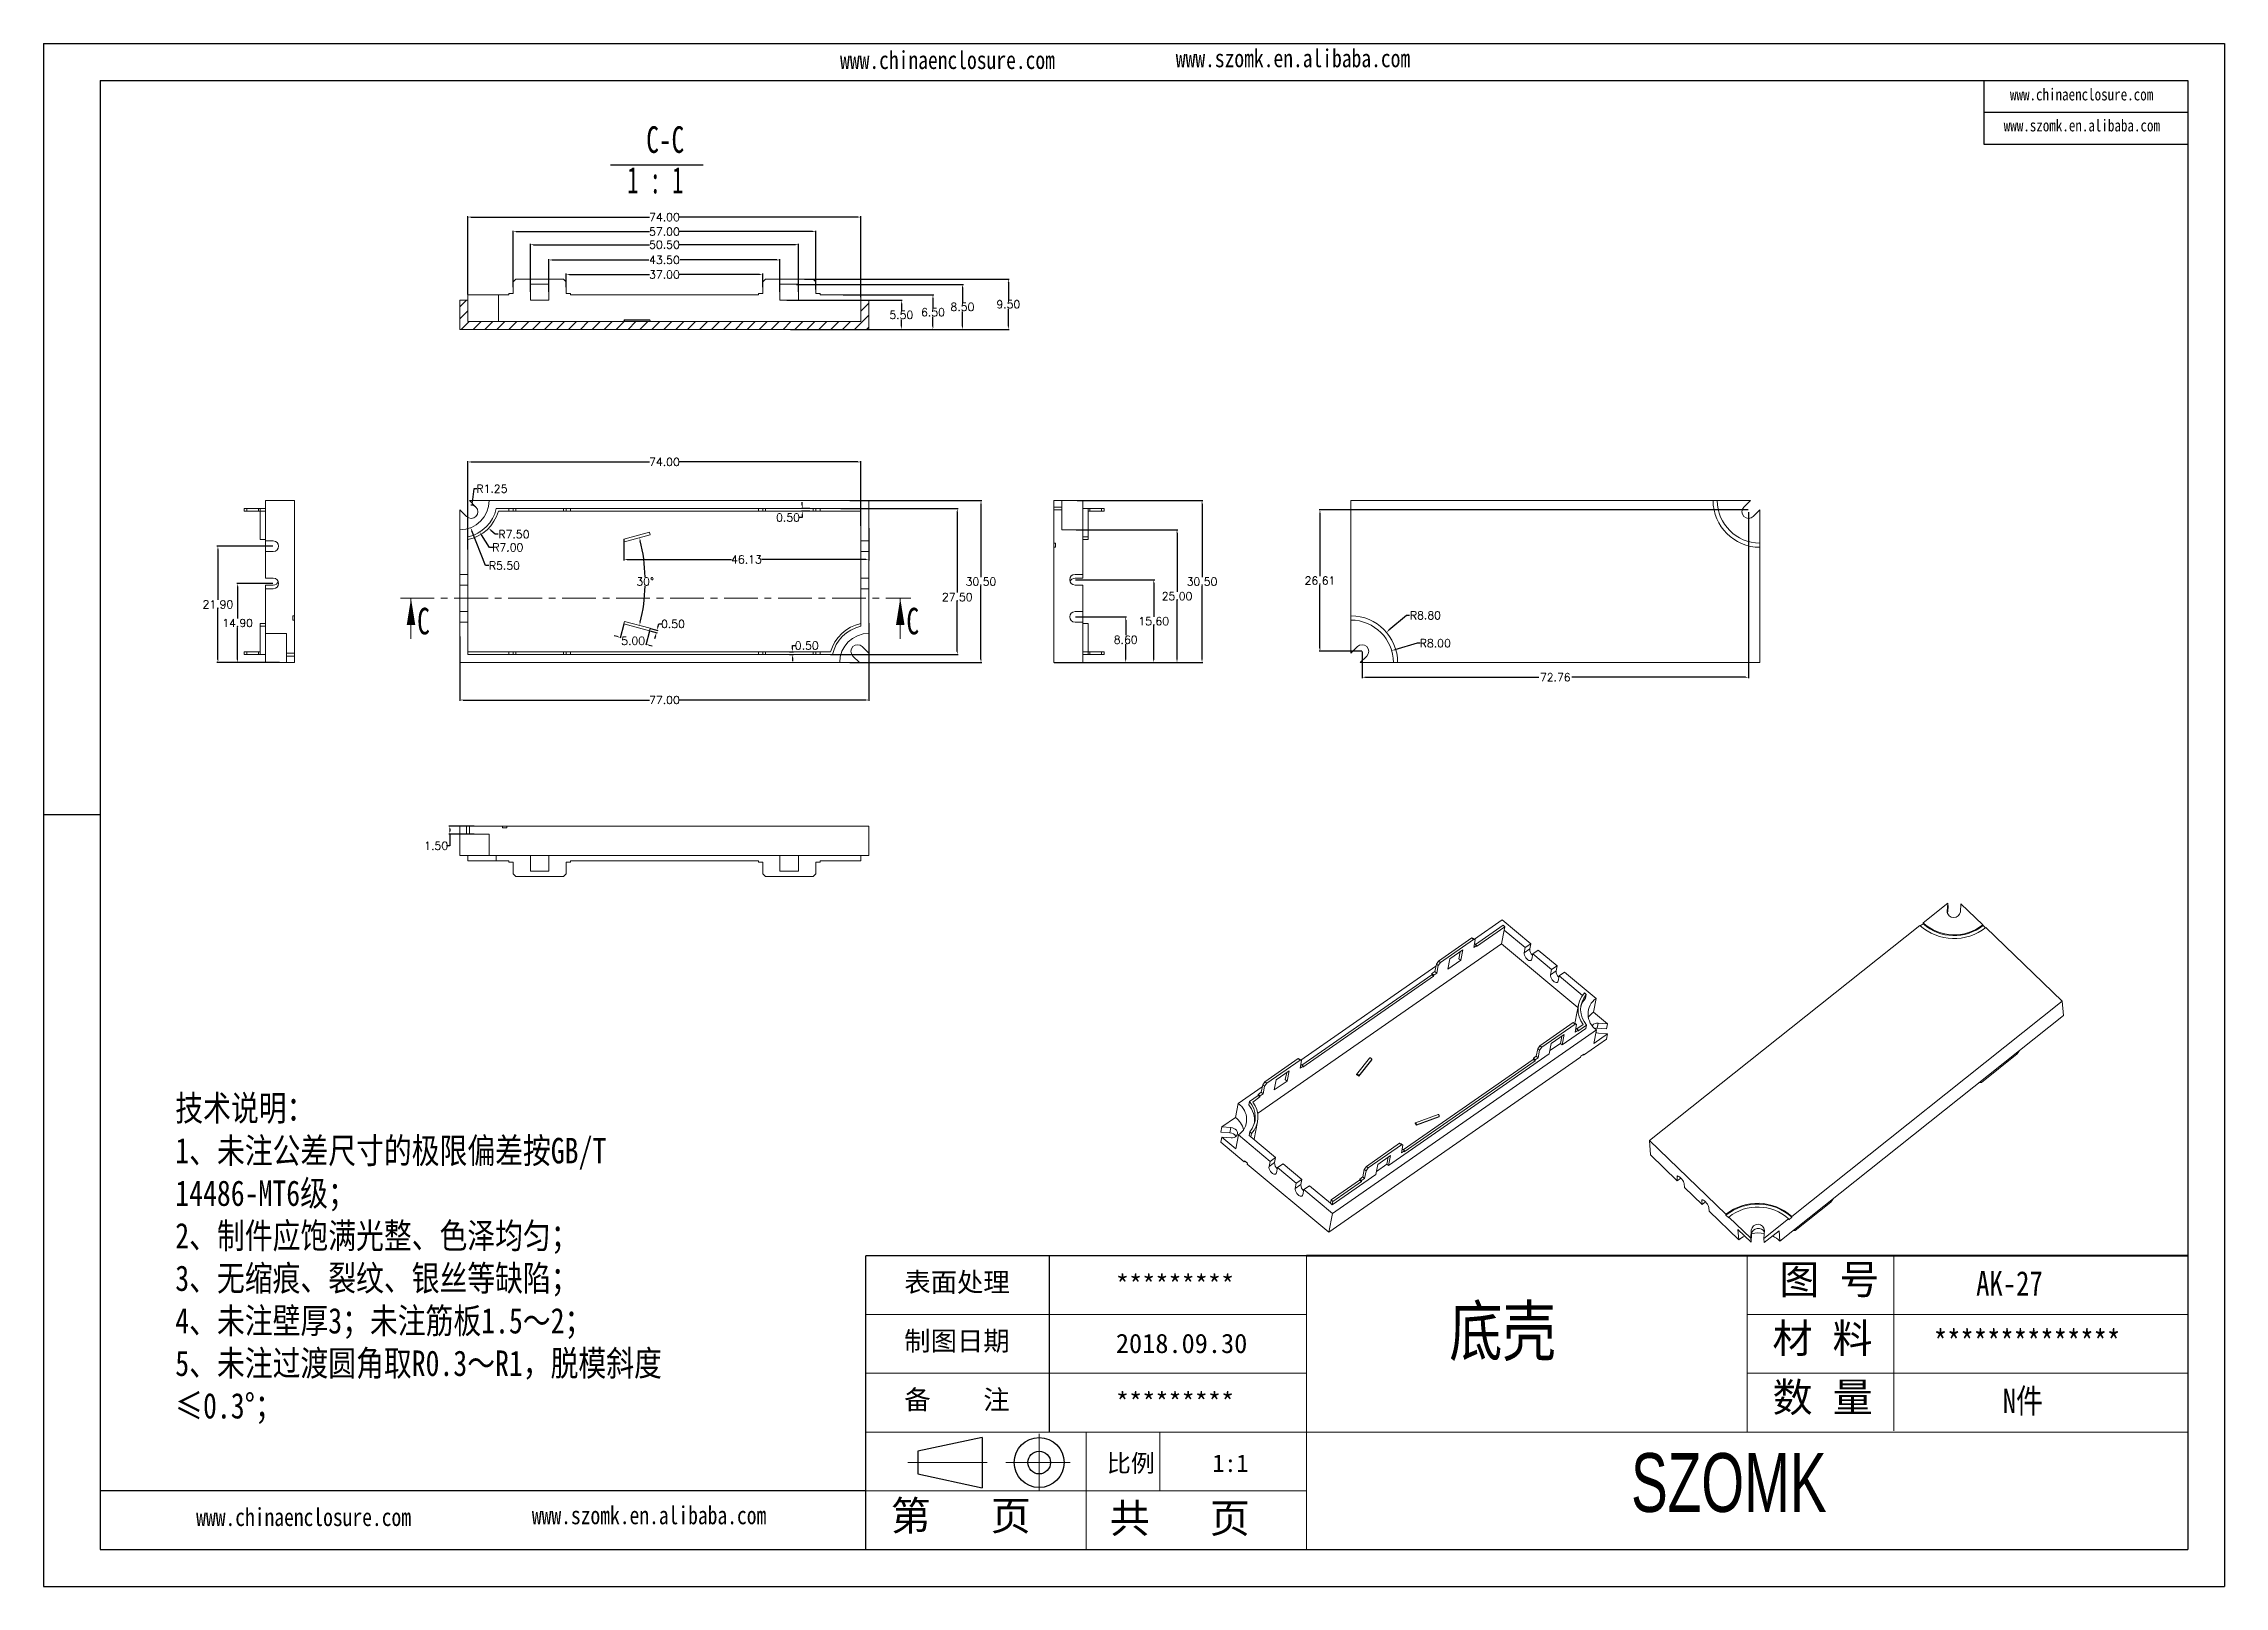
# Model space of a CAD drawing. Header units: inches. Extents: x 2300 to 3202, y 573 to 863.
# Drawn here: x 2300.2 to 2710.8, y 573 to 863.3 of the extents above; entities that cross this region are included whole.
import ezdxf

# ---------------------------------------------------------------- set-up
doc = ezdxf.new("R2010")
doc.units = ezdxf.units.IN
doc.linetypes.add('CENTER', pattern=[10.16, 6.35, -1.27, 1.27, -1.27])
doc.linetypes.add('CENTER2', pattern=[28.575, 19.05, -3.175, 3.175, -3.175])
doc.layers.add('10', color=7, linetype='Continuous')
doc.layers.add('文字', color=81, linetype='Continuous')
for name, color, linetype, lineweight in [('粗实线', 7, 'Continuous', 30), ('细实线', 3, 'Continuous', 9), ('细点划线', 2, 'CENTER2', 9)]:
    doc.layers.add(name, color=color, linetype=linetype, lineweight=lineweight)
doc.styles.add('SLDTEXTSTYLE6', font='TXT', dxfattribs={"width": 0.7})
doc.styles.add('SLDTEXTSTYLE7', font='TXT', dxfattribs={"width": 0.62})
doc.styles.get("Standard").update_dxf_attribs({"font": 'txt', "bigfont": 'gbcbig.shx'})
doc.styles.add('宋体', font='', dxfattribs={"width": 0.8, "height": 3.5})
doc.styles.add('长仿宋', font='', dxfattribs={"width": 0.7, "height": 4})
doc.styles.get('宋体').set_extended_font_data('SimSun')
doc.styles.get('长仿宋').set_extended_font_data('SimSun')
doc.dimstyles.new('2', dxfattribs={"dimtxt": 1.5, "dimasz": 0.6, "dimexe": 0.18, "dimexo": 0.0625, "dimgap": 0.09, "dimtad": 0, "dimtih": 1, "dimtoh": 1, "dimzin": 0, "dimdsep": 46, "dimtxsty": 'Standard', "dimcen": 0, "dimadec": 0, "dimazin": 2, "dimtfac": 1, "dimtofl": 0, "dimtmove": 0, "dimatfit": 3, "dimfxl": 1, "dimtolj": 1, "dimtzin": 0, "dimarcsym": 0})

msp = doc.modelspace()

# ---------------------------------------------------------------- texts
at = {"color": 7, "linetype": 'Continuous', "char_height": 5, "attachment_point": 1, "style": 'SLDTEXTSTYLE6'}
for insert in [(2370.539, 757.133), (2462.668, 757.133)]:
    msp.add_mtext('C', dxfattribs=dict(at, insert=insert))
at = {"char_height": 3.63769, "width": 2067.48145, "attachment_point": 1}
for s, insert in [('{\\fSimHei|b0|i0|c134|p49;表面处理}', (2462.269, 632.037)), ('{\\fSimHei|b0|i0|c134|p49;*********}', (2502.111, 631.569)), ('{\\fSimHei|b0|i0|c134|p49;制图日期}', (2462.269, 620.976)), ('{\\fSimHei|b0|i0|c134|p49;2018.\\fSimHei|b0|i0|c0|p49;09\\fSimHei|b0|i0|c134|p49;.\\fSimHei|b0|i0|c0|p49;30}', (2502.111, 620.508)), ('{\\fSimHei|b0|i0|c134|p49;备    注}', (2462.269, 609.915)), ('{\\fSimHei|b0|i0|c134|p49;*********}', (2502.111, 609.447))]:
    msp.add_mtext(s, dxfattribs=dict(at, insert=insert))
at = {"layer": '文字', "color": 0, "attachment_point": 1, "style": '宋体'}
for s, insert, char_height, width in [('www.szomk.en.alibaba.com', (2513.387, 862.256), 3.37984, 59.38046), ('www.chinaenclosure.com', (2450.17, 861.922), 3.37984, 59.38046), ('www.chinaenclosure.com', (2670.474, 854.882), 2.25322, 39.58698), ('www.szomk.en.alibaba.com', (2669.297, 849.047), 2.25322, 39.58698), ('{\\H1.111x;技术说明：\\P1、未注公差尺寸的极限偏差按GB/T 14486-MT6级；\\P2、制件应饱满光整、色泽均匀；\\P3、无缩痕、裂纹、银丝等缺陷；\\P4、未注壁厚3；未注筋板1.5～2；\\P5、未注过渡圆角取R0.3～R1，脱模斜度≤0.3%%D；}', (2324.99, 665.369), 4.32081, 97.32372), ('{\\H1.111x;AK-27}', (2664.104, 632.287), 4.14798, 47.9553), ('底壳', (2564.865, 625.627), 9.2177, 117.84539), ('{\\H1.111x;**************}', (2656.125, 621.226), 4.14798, 47.9553), ('{\\H1.111x;N件}', (2669.121, 610.164), 4.14798, 47.9553), ('www.chinaenclosure.com', (2328.919, 587.694), 3.37984, 59.38046), ('www.szomk.en.alibaba.com', (2392.137, 588.029), 3.37984, 59.38046)]:
    msp.add_mtext(s, dxfattribs=dict(at, insert=insert, char_height=char_height, width=width))
at = {"layer": '粗实线', "insert": (2599.121, 598.032), "char_height": 11.06128, "width": 124.0413, "attachment_point": 1, "style": '长仿宋'}
msp.add_mtext('{\\fSTXinwei|b0|i0|c134|p2;SZOMK}', dxfattribs=at)
at = {"layer": '细实线', "color": 7, "attachment_point": 1}
for s, insert, char_height, width in [('{\\fSimSun|b0|i0|c134|p54;图 号}', (2627.056, 633.497), 5.53064, 27.6532), ('{\\fSimSun|b0|i0|c134|p54;材 料   }', (2625.744, 622.436), 5.53064, 27.6532), ('{\\fSimSun|b0|i0|c134|p54;数 量}', (2625.771, 611.32), 5.53064, 24.98813), ('{\\fSimSun|b0|i0|c134|p54;比例}', (2500.406, 597.803), 3.31838, 14.56667), ('{\\fSimSun|b0|i0|c134|p54;1:1}', (2520.282, 597.803), 3.31838, 14.56667), ('{\\fSimSun|b0|i0|c134|p54;第   页}', (2459.709, 589.03), 5.53064, 41.4798), ('{\\fSimSun|b0|i0|c134|p54; 共   页}', (2497.211, 588.56), 5.53064, 41.4798)]:
    msp.add_mtext(s, dxfattribs=dict(at, insert=insert, char_height=char_height, width=width))

# ---------------------------------------------------------------- blocks, each defined once
blk = doc.blocks.new('SW_NOTE_1')
at = {"layer": '10', "color": 0}
blk.add_line((-4.36, -0.82), (13.09, -0.82), dxfattribs=at)
at = {"layer": '10', "color": 0, "char_height": 5, "attachment_point": 2}
for s, insert, style in [('C-C', (5.94, 6.45), 'SLDTEXTSTYLE6'), ('1 : 1', (4.07, -1.19), 'SLDTEXTSTYLE7')]:
    blk.add_mtext(s, dxfattribs=dict(at, insert=insert, style=style))
blk = doc.blocks.new('*D270')
at = {"color": 0, "lineweight": -2, "transparency": 16777216}
for p, q in [((2378.6, 751.73), (2378.6, 739.6)), ((2455.6, 754.26), (2455.6, 739.6)), ((2379.2, 739.78), (2414.26, 739.78)), ((2455, 739.78), (2419.94, 739.78))]:
    blk.add_line(p, q, dxfattribs=at)
at = {"color": 0, "transparency": 16777216}
for points in [[(2379.2, 739.88), (2379.2, 739.68), (2378.6, 739.78)], [(2455, 739.88), (2455, 739.68), (2455.6, 739.78)]]:
    blk.add_solid(points, dxfattribs=at)
at = {"layer": 'Defpoints', "color": 0, "transparency": 16777216}
for p in [(2378.6, 751.8), (2455.6, 754.32), (2455.6, 739.78)]:
    blk.add_point(p, dxfattribs=at)
at = {"color": 0, "transparency": 16777216, "insert": (2417.1, 739.78), "char_height": 1.5, "attachment_point": 5}
blk.add_mtext('\\A1;77.00', dxfattribs=at)
blk = doc.blocks.new('*D271')
at = {"color": 0, "lineweight": -2, "transparency": 16777216}
for p, q in [((2452.03, 777.32), (2476.89, 777.32)), ((2476.71, 776.72), (2476.71, 762.91)), ((2476.71, 747.42), (2476.71, 761.23)), ((2452.03, 746.82), (2476.89, 746.82))]:
    blk.add_line(p, q, dxfattribs=at)
at = {"color": 0, "transparency": 16777216}
for points in [[(2476.61, 776.72), (2476.81, 776.72), (2476.71, 777.32)], [(2476.61, 747.42), (2476.81, 747.42), (2476.71, 746.82)]]:
    blk.add_solid(points, dxfattribs=at)
at = {"layer": 'Defpoints', "color": 0, "transparency": 16777216}
for p in [(2451.97, 777.32), (2476.71, 777.32), (2451.97, 746.82)]:
    blk.add_point(p, dxfattribs=at)
at = {"color": 0, "transparency": 16777216, "insert": (2476.71, 762.07), "char_height": 1.5, "attachment_point": 5}
blk.add_mtext('\\A1;30.50', dxfattribs=at)
blk = doc.blocks.new('*D272')
at = {"color": 0, "lineweight": -2, "transparency": 16777216}
for p, q in [((2450.31, 775.82), (2472.42, 775.82)), ((2472.24, 775.22), (2472.24, 759.99)), ((2472.24, 748.92), (2472.24, 758.31)), ((2448.4, 748.32), (2472.42, 748.32))]:
    blk.add_line(p, q, dxfattribs=at)
at = {"color": 0, "transparency": 16777216}
for points in [[(2472.14, 775.22), (2472.34, 775.22), (2472.24, 775.82)], [(2472.14, 748.92), (2472.34, 748.92), (2472.24, 748.32)]]:
    blk.add_solid(points, dxfattribs=at)
at = {"layer": 'Defpoints', "color": 0, "transparency": 16777216}
for p in [(2450.25, 775.82), (2472.24, 775.82), (2448.34, 748.32)]:
    blk.add_point(p, dxfattribs=at)
at = {"color": 0, "transparency": 16777216, "insert": (2472.24, 759.15), "char_height": 1.5, "attachment_point": 5}
blk.add_mtext('\\A1;27.50', dxfattribs=at)
blk = doc.blocks.new('*D273')
at = {"color": 0, "lineweight": -2, "transparency": 16777216}
for p, q in [((2440.66, 748.82), (2441.39, 748.82)), ((2440.66, 748.32), (2441.39, 748.32)), ((2441.21, 749.42), (2441.21, 750.02)), ((2441.21, 750.02), (2441.81, 750.02)), ((2441.21, 747.72), (2441.21, 747.12))]:
    blk.add_line(p, q, dxfattribs=at)
at = {"color": 0, "transparency": 16777216}
for points in [[(2441.11, 749.42), (2441.31, 749.42), (2441.21, 748.82)], [(2441.11, 747.72), (2441.31, 747.72), (2441.21, 748.32)]]:
    blk.add_solid(points, dxfattribs=at)
at = {"layer": 'Defpoints', "color": 0, "transparency": 16777216}
for p in [(2440.6, 748.82), (2440.6, 748.32), (2441.21, 748.82)]:
    blk.add_point(p, dxfattribs=at)
at = {"color": 0, "transparency": 16777216, "insert": (2443.9, 750.02), "char_height": 1.5, "attachment_point": 5}
blk.add_mtext('\\A1;0.50', dxfattribs=at)
blk = doc.blocks.new('*D274')
at = {"color": 0, "lineweight": -2, "transparency": 16777216}
for p, q in [((2443.06, 776.42), (2443.06, 777.02)), ((2443.06, 774.12), (2442.46, 774.12)), ((2444.46, 775.82), (2442.88, 775.82)), ((2444.46, 775.32), (2442.88, 775.32)), ((2443.06, 774.72), (2443.06, 774.12))]:
    blk.add_line(p, q, dxfattribs=at)
at = {"color": 0, "transparency": 16777216}
for points in [[(2442.96, 776.42), (2443.16, 776.42), (2443.06, 775.82)], [(2442.96, 774.72), (2443.16, 774.72), (2443.06, 775.32)]]:
    blk.add_solid(points, dxfattribs=at)
at = {"layer": 'Defpoints', "color": 0, "transparency": 16777216}
for p in [(2443.06, 775.32), (2444.52, 775.82), (2444.52, 775.32)]:
    blk.add_point(p, dxfattribs=at)
at = {"color": 0, "transparency": 16777216, "insert": (2440.37, 774.12), "char_height": 1.5, "attachment_point": 5}
blk.add_mtext('\\A1;0.50', dxfattribs=at)
blk = doc.blocks.new('*D275')
at = {"color": 0, "lineweight": -2, "transparency": 16777216}
for p, q in [((2380.1, 768.12), (2380.1, 784.76)), ((2380.7, 784.58), (2414.26, 784.58)), ((2453.5, 784.58), (2419.94, 784.58)), ((2454.1, 772.58), (2454.1, 784.76))]:
    blk.add_line(p, q, dxfattribs=at)
at = {"color": 0, "transparency": 16777216}
for points in [[(2380.7, 784.68), (2380.7, 784.48), (2380.1, 784.58)], [(2453.5, 784.68), (2453.5, 784.48), (2454.1, 784.58)]]:
    blk.add_solid(points, dxfattribs=at)
at = {"layer": 'Defpoints', "color": 0, "transparency": 16777216}
for p in [(2454.1, 784.58), (2454.1, 772.52), (2380.1, 768.06)]:
    blk.add_point(p, dxfattribs=at)
at = {"color": 0, "transparency": 16777216, "insert": (2417.1, 784.58), "char_height": 1.5, "attachment_point": 5}
blk.add_mtext('\\A1;74.00', dxfattribs=at)
blk = doc.blocks.new('*D276')
at = {"color": 0, "lineweight": -2, "transparency": 16777216}
for p, q in [((2385.21, 770.97), (2384.44, 771.7)), ((2385.81, 770.97), (2385.21, 770.97))]:
    blk.add_line(p, q, dxfattribs=at)
at = {"color": 0, "transparency": 16777216}
blk.add_solid([(2384.51, 771.78), (2384.37, 771.63), (2384.01, 772.12)], dxfattribs=at)
at = {"layer": 'Defpoints', "color": 0, "transparency": 16777216}
for p in [(2378.6, 777.32), (2384.01, 772.12)]:
    blk.add_point(p, dxfattribs=at)
at = {"color": 0, "transparency": 16777216, "insert": (2388.77, 770.97), "char_height": 1.5, "attachment_point": 5}
blk.add_mtext('\\A1;R7.50', dxfattribs=at)
blk = doc.blocks.new('*D277')
at = {"color": 0, "lineweight": -2, "transparency": 16777216}
for p, q in [((2384.17, 768.5), (2382.66, 770.89)), ((2384.77, 768.5), (2384.17, 768.5))]:
    blk.add_line(p, q, dxfattribs=at)
at = {"color": 0, "transparency": 16777216}
blk.add_solid([(2382.74, 770.95), (2382.57, 770.84), (2382.34, 771.4)], dxfattribs=at)
at = {"layer": 'Defpoints', "color": 0, "transparency": 16777216}
for p in [(2378.6, 777.32), (2382.34, 771.4)]:
    blk.add_point(p, dxfattribs=at)
at = {"color": 0, "transparency": 16777216, "insert": (2387.61, 768.5), "char_height": 1.5, "attachment_point": 5}
blk.add_mtext('\\A1;R7.00', dxfattribs=at)
blk = doc.blocks.new('*D278')
at = {"color": 0, "lineweight": -2, "transparency": 16777216}
for p, q in [((2383.42, 765.08), (2380.83, 771.64)), ((2384.02, 765.08), (2383.42, 765.08))]:
    blk.add_line(p, q, dxfattribs=at)
at = {"color": 0, "transparency": 16777216}
blk.add_solid([(2380.93, 771.68), (2380.74, 771.61), (2380.61, 772.2)], dxfattribs=at)
at = {"layer": 'Defpoints', "color": 0, "transparency": 16777216}
for p in [(2378.6, 777.32), (2380.61, 772.2)]:
    blk.add_point(p, dxfattribs=at)
at = {"color": 0, "transparency": 16777216, "insert": (2386.98, 765.08), "char_height": 1.5, "attachment_point": 5}
blk.add_mtext('\\A1;R5.50', dxfattribs=at)
blk = doc.blocks.new('*D279')
at = {"color": 0, "lineweight": -2, "transparency": 16777216}
for p, q in [((2381.18, 779.55), (2380.92, 777.04)), ((2381.78, 779.55), (2381.18, 779.55))]:
    blk.add_line(p, q, dxfattribs=at)
blk.add_arc((2380.72, 775.2), 1.25, 47.8648, 92.2125, dxfattribs=at)
at = {"color": 0, "transparency": 16777216}
blk.add_solid([(2380.82, 777.05), (2381.02, 777.03), (2380.85, 776.44)], dxfattribs=at)
at = {"layer": 'Defpoints', "color": 0, "transparency": 16777216}
for p in [(2380.85, 776.44), (2380.72, 775.2)]:
    blk.add_point(p, dxfattribs=at)
at = {"color": 0, "transparency": 16777216, "insert": (2384.62, 779.55), "char_height": 1.5, "attachment_point": 5}
blk.add_mtext('\\A1;R1.25', dxfattribs=at)
blk = doc.blocks.new('*D280')
at = {"color": 0, "lineweight": -2, "transparency": 16777216}
for start, end in [(1.5105, 13.9212), (346.0788, 358.4895)]:
    blk.add_arc((2381.61, 762.07), 31.87, start, end, dxfattribs=at)
at = {"color": 0, "transparency": 16777216}
for points in [[(2412.44, 769.71), (2412.64, 769.76), (2412.39, 770.32)], [(2412.64, 754.38), (2412.44, 754.43), (2412.39, 753.82)]]:
    blk.add_solid(points, dxfattribs=at)
at = {"layer": 'Defpoints', "color": 0, "transparency": 16777216}
for p in [(2409.6, 769.57), (2414.43, 770.86), (2413.36, 759.29), (2409.6, 754.57), (2414.43, 753.28)]:
    blk.add_point(p, dxfattribs=at)
at = {"color": 0, "transparency": 16777216, "insert": (2413.48, 762.07), "char_height": 1.5, "attachment_point": 5}
blk.add_mtext('\\A1;30°', dxfattribs=at)
blk = doc.blocks.new('*D281')
at = {"color": 0, "lineweight": -2, "transparency": 16777216}
for p, q in [((2408.21, 751.72), (2407.64, 751.87)), ((2409.46, 754.03), (2408.75, 751.39)), ((2414.28, 752.73), (2413.58, 750.09)), ((2414.2, 750.11), (2414.78, 749.96))]:
    blk.add_line(p, q, dxfattribs=at)
at = {"color": 0, "transparency": 16777216}
for points in [[(2408.24, 751.81), (2408.19, 751.62), (2408.79, 751.56)], [(2414.23, 750.21), (2414.18, 750.01), (2413.62, 750.27)]]:
    blk.add_solid(points, dxfattribs=at)
at = {"layer": 'Defpoints', "color": 0, "transparency": 16777216}
for p in [(2408.79, 751.56), (2409.47, 754.09), (2414.3, 752.79)]:
    blk.add_point(p, dxfattribs=at)
at = {"color": 0, "transparency": 16777216, "insert": (2411.21, 750.91), "char_height": 1.5, "attachment_point": 5}
blk.add_mtext('\\A1;5.00', dxfattribs=at)
blk = doc.blocks.new('*D282')
at = {"color": 0, "lineweight": -2, "transparency": 16777216}
for p, q in [((2414.36, 752.78), (2415.75, 752.4)), ((2414.49, 753.26), (2415.88, 752.89)), ((2415.42, 751.87), (2415.26, 751.29)), ((2415.86, 753.51), (2416.02, 754.09)), ((2416.02, 754.09), (2416.62, 754.09))]:
    blk.add_line(p, q, dxfattribs=at)
at = {"color": 0, "transparency": 16777216}
for points in [[(2415.32, 751.9), (2415.52, 751.85), (2415.58, 752.45)], [(2415.76, 753.54), (2415.96, 753.49), (2415.7, 752.93)]]:
    blk.add_solid(points, dxfattribs=at)
at = {"layer": 'Defpoints', "color": 0, "transparency": 16777216}
for p in [(2414.3, 752.79), (2414.43, 753.28), (2415.7, 752.93)]:
    blk.add_point(p, dxfattribs=at)
at = {"color": 0, "transparency": 16777216, "insert": (2418.71, 754.09), "char_height": 1.5, "attachment_point": 5}
blk.add_mtext('\\A1;0.50', dxfattribs=at)
blk = doc.blocks.new('*D283')
at = {"color": 0, "lineweight": -2, "transparency": 16777216}
for p, q in [((2455.6, 772.15), (2455.6, 766.06)), ((2409.47, 769.99), (2409.47, 766.06)), ((2410.07, 766.24), (2429.7, 766.24)), ((2455, 766.24), (2435.38, 766.24))]:
    blk.add_line(p, q, dxfattribs=at)
at = {"color": 0, "transparency": 16777216}
for points in [[(2410.07, 766.34), (2410.07, 766.14), (2409.47, 766.24)], [(2455, 766.34), (2455, 766.14), (2455.6, 766.24)]]:
    blk.add_solid(points, dxfattribs=at)
at = {"layer": 'Defpoints', "color": 0, "transparency": 16777216}
for p in [(2455.6, 772.21), (2409.47, 770.05), (2455.6, 766.24)]:
    blk.add_point(p, dxfattribs=at)
at = {"color": 0, "transparency": 16777216, "insert": (2432.54, 766.24), "char_height": 1.5, "attachment_point": 5}
blk.add_mtext('\\A1;46.13', dxfattribs=at)
blk = doc.blocks.new('*D284')
at = {"color": 0, "lineweight": -2, "transparency": 16777216}
for p, q in [((2494.48, 755.42), (2504.14, 755.42)), ((2503.96, 754.82), (2503.96, 751.96)), ((2503.96, 747.42), (2503.96, 750.28)), ((2490.48, 746.82), (2504.14, 746.82))]:
    blk.add_line(p, q, dxfattribs=at)
at = {"color": 0, "transparency": 16777216}
for points in [[(2503.86, 754.82), (2504.06, 754.82), (2503.96, 755.42)], [(2503.86, 747.42), (2504.06, 747.42), (2503.96, 746.82)]]:
    blk.add_solid(points, dxfattribs=at)
at = {"layer": 'Defpoints', "color": 0, "transparency": 16777216}
for p in [(2494.41, 755.42), (2503.96, 755.42), (2490.41, 746.82)]:
    blk.add_point(p, dxfattribs=at)
at = {"color": 0, "transparency": 16777216, "insert": (2503.96, 751.12), "char_height": 1.5, "attachment_point": 5}
blk.add_mtext('\\A1;8.60', dxfattribs=at)
blk = doc.blocks.new('*D285')
at = {"color": 0, "lineweight": -2, "transparency": 16777216}
for p, q in [((2494.48, 762.42), (2509.42, 762.42)), ((2509.24, 761.82), (2509.24, 755.46)), ((2509.24, 747.42), (2509.24, 753.78)), ((2493.23, 746.82), (2509.42, 746.82))]:
    blk.add_line(p, q, dxfattribs=at)
at = {"color": 0, "transparency": 16777216}
for points in [[(2509.14, 761.82), (2509.34, 761.82), (2509.24, 762.42)], [(2509.14, 747.42), (2509.34, 747.42), (2509.24, 746.82)]]:
    blk.add_solid(points, dxfattribs=at)
at = {"layer": 'Defpoints', "color": 0, "transparency": 16777216}
for p in [(2494.41, 762.42), (2509.24, 762.42), (2493.16, 746.82)]:
    blk.add_point(p, dxfattribs=at)
at = {"color": 0, "transparency": 16777216, "insert": (2509.24, 754.62), "char_height": 1.5, "attachment_point": 5}
blk.add_mtext('\\A1;15.60', dxfattribs=at)
blk = doc.blocks.new('*D286')
at = {"color": 0, "lineweight": -2, "transparency": 16777216}
for p, q in [((2494.62, 771.82), (2513.8, 771.82)), ((2513.62, 771.22), (2513.62, 760.16)), ((2513.62, 747.42), (2513.62, 758.48)), ((2493.23, 746.82), (2513.8, 746.82))]:
    blk.add_line(p, q, dxfattribs=at)
at = {"color": 0, "transparency": 16777216}
for points in [[(2513.52, 771.22), (2513.72, 771.22), (2513.62, 771.82)], [(2513.52, 747.42), (2513.72, 747.42), (2513.62, 746.82)]]:
    blk.add_solid(points, dxfattribs=at)
at = {"layer": 'Defpoints', "color": 0, "transparency": 16777216}
for p in [(2494.56, 771.82), (2513.62, 771.82), (2493.16, 746.82)]:
    blk.add_point(p, dxfattribs=at)
at = {"color": 0, "transparency": 16777216, "insert": (2513.62, 759.32), "char_height": 1.5, "attachment_point": 5}
blk.add_mtext('\\A1;25.00', dxfattribs=at)
blk = doc.blocks.new('*D287')
at = {"color": 0, "lineweight": -2, "transparency": 16777216}
for p, q in [((2494.83, 777.32), (2518.51, 777.32)), ((2518.33, 776.72), (2518.33, 762.91)), ((2518.33, 747.42), (2518.33, 761.23)), ((2494.16, 746.82), (2518.51, 746.82))]:
    blk.add_line(p, q, dxfattribs=at)
at = {"color": 0, "transparency": 16777216}
for points in [[(2518.23, 776.72), (2518.43, 776.72), (2518.33, 777.32)], [(2518.23, 747.42), (2518.43, 747.42), (2518.33, 746.82)]]:
    blk.add_solid(points, dxfattribs=at)
at = {"layer": 'Defpoints', "color": 0, "transparency": 16777216}
for p in [(2494.77, 777.32), (2494.1, 746.82), (2518.33, 746.82)]:
    blk.add_point(p, dxfattribs=at)
at = {"color": 0, "transparency": 16777216, "insert": (2518.33, 762.07), "char_height": 1.5, "attachment_point": 5}
blk.add_mtext('\\A1;30.50', dxfattribs=at)
blk = doc.blocks.new('*D288')
at = {"color": 0, "lineweight": -2, "transparency": 16777216}
for p, q in [((2343.39, 761.72), (2336.55, 761.72)), ((2336.73, 761.12), (2336.73, 755.11)), ((2336.73, 747.42), (2336.73, 753.43)), ((2344.6, 746.82), (2336.55, 746.82))]:
    blk.add_line(p, q, dxfattribs=at)
at = {"color": 0, "transparency": 16777216}
for points in [[(2336.63, 761.12), (2336.83, 761.12), (2336.73, 761.72)], [(2336.63, 747.42), (2336.83, 747.42), (2336.73, 746.82)]]:
    blk.add_solid(points, dxfattribs=at)
at = {"layer": 'Defpoints', "color": 0, "transparency": 16777216}
for p in [(2336.73, 761.72), (2343.45, 761.72), (2344.66, 746.82)]:
    blk.add_point(p, dxfattribs=at)
at = {"color": 0, "transparency": 16777216, "insert": (2336.73, 754.27), "char_height": 1.5, "attachment_point": 5}
blk.add_mtext('\\A1;14.90', dxfattribs=at)
blk = doc.blocks.new('*D289')
at = {"color": 0, "lineweight": -2, "transparency": 16777216}
for p, q in [((2343.39, 768.72), (2332.84, 768.72)), ((2333.02, 768.12), (2333.02, 758.61)), ((2333.02, 747.42), (2333.02, 756.93)), ((2344.6, 746.82), (2332.84, 746.82))]:
    blk.add_line(p, q, dxfattribs=at)
at = {"color": 0, "transparency": 16777216}
for points in [[(2332.92, 768.12), (2333.12, 768.12), (2333.02, 768.72)], [(2332.92, 747.42), (2333.12, 747.42), (2333.02, 746.82)]]:
    blk.add_solid(points, dxfattribs=at)
at = {"layer": 'Defpoints', "color": 0, "transparency": 16777216}
for p in [(2333.02, 768.72), (2343.45, 768.72), (2344.66, 746.82)]:
    blk.add_point(p, dxfattribs=at)
at = {"color": 0, "transparency": 16777216, "insert": (2333.02, 757.77), "char_height": 1.5, "attachment_point": 5}
blk.add_mtext('\\A1;21.90', dxfattribs=at)
blk = doc.blocks.new('*D290')
at = {"color": 0, "lineweight": -2, "transparency": 16777216}
for p, q in [((2440.17, 815.01), (2461.89, 815.01)), ((2461.71, 814.41), (2461.71, 813.1)), ((2440.81, 809.51), (2461.89, 809.51)), ((2461.71, 810.11), (2461.71, 811.42))]:
    blk.add_line(p, q, dxfattribs=at)
at = {"color": 0, "transparency": 16777216}
for points in [[(2461.61, 814.41), (2461.81, 814.41), (2461.71, 815.01)], [(2461.61, 810.11), (2461.81, 810.11), (2461.71, 809.51)]]:
    blk.add_solid(points, dxfattribs=at)
at = {"layer": 'Defpoints', "color": 0, "transparency": 16777216}
for p in [(2440.11, 815.01), (2440.75, 809.51), (2461.71, 809.51)]:
    blk.add_point(p, dxfattribs=at)
at = {"color": 0, "transparency": 16777216, "insert": (2461.71, 812.26), "char_height": 1.5, "attachment_point": 5}
blk.add_mtext('\\A1;5.50', dxfattribs=at)
blk = doc.blocks.new('*D291')
at = {"color": 0, "lineweight": -2, "transparency": 16777216}
for p, q in [((2450.74, 816.01), (2467.84, 816.01)), ((2467.66, 815.41), (2467.66, 813.6)), ((2449.93, 809.51), (2467.84, 809.51)), ((2467.66, 810.11), (2467.66, 811.92))]:
    blk.add_line(p, q, dxfattribs=at)
at = {"color": 0, "transparency": 16777216}
for points in [[(2467.56, 815.41), (2467.76, 815.41), (2467.66, 816.01)], [(2467.56, 810.11), (2467.76, 810.11), (2467.66, 809.51)]]:
    blk.add_solid(points, dxfattribs=at)
at = {"layer": 'Defpoints', "color": 0, "transparency": 16777216}
for p in [(2450.68, 816.01), (2467.66, 816.01), (2449.87, 809.51)]:
    blk.add_point(p, dxfattribs=at)
at = {"color": 0, "transparency": 16777216, "insert": (2467.66, 812.76), "char_height": 1.5, "attachment_point": 5}
blk.add_mtext('\\A1;6.50', dxfattribs=at)
blk = doc.blocks.new('*D292')
at = {"color": 0, "lineweight": -2, "transparency": 16777216}
for p, q in [((2441.98, 818.01), (2473.4, 818.01)), ((2473.22, 817.41), (2473.22, 814.6)), ((2443.48, 809.51), (2473.4, 809.51)), ((2473.22, 810.11), (2473.22, 812.92))]:
    blk.add_line(p, q, dxfattribs=at)
at = {"color": 0, "transparency": 16777216}
for points in [[(2473.12, 817.41), (2473.32, 817.41), (2473.22, 818.01)], [(2473.12, 810.11), (2473.32, 810.11), (2473.22, 809.51)]]:
    blk.add_solid(points, dxfattribs=at)
at = {"layer": 'Defpoints', "color": 0, "transparency": 16777216}
for p in [(2441.92, 818.01), (2473.22, 818.01), (2443.42, 809.51)]:
    blk.add_point(p, dxfattribs=at)
at = {"color": 0, "transparency": 16777216, "insert": (2473.22, 813.76), "char_height": 1.5, "attachment_point": 5}
blk.add_mtext('\\A1;8.50', dxfattribs=at)
blk = doc.blocks.new('*D293')
at = {"color": 0, "lineweight": -2, "transparency": 16777216}
for p, q in [((2443.48, 819.01), (2482.04, 819.01)), ((2481.86, 818.41), (2481.86, 815.1)), ((2481.86, 810.11), (2481.86, 813.42)), ((2443.48, 809.51), (2482.04, 809.51))]:
    blk.add_line(p, q, dxfattribs=at)
at = {"color": 0, "transparency": 16777216}
for points in [[(2481.76, 818.41), (2481.96, 818.41), (2481.86, 819.01)], [(2481.76, 810.11), (2481.96, 810.11), (2481.86, 809.51)]]:
    blk.add_solid(points, dxfattribs=at)
at = {"layer": 'Defpoints', "color": 0, "transparency": 16777216}
for p in [(2443.42, 819.01), (2481.86, 819.01), (2443.42, 809.51)]:
    blk.add_point(p, dxfattribs=at)
at = {"color": 0, "transparency": 16777216, "insert": (2481.86, 814.26), "char_height": 1.5, "attachment_point": 5}
blk.add_mtext('\\A1;9.50', dxfattribs=at)
blk = doc.blocks.new('*D294')
at = {"color": 0, "lineweight": -2, "transparency": 16777216}
for p, q in [((2398.6, 817.48), (2398.6, 820.03)), ((2399.2, 819.85), (2414.26, 819.85)), ((2435, 819.85), (2419.94, 819.85)), ((2435.6, 817.48), (2435.6, 820.03))]:
    blk.add_line(p, q, dxfattribs=at)
at = {"color": 0, "transparency": 16777216}
for points in [[(2399.2, 819.95), (2399.2, 819.75), (2398.6, 819.85)], [(2435, 819.95), (2435, 819.75), (2435.6, 819.85)]]:
    blk.add_solid(points, dxfattribs=at)
at = {"layer": 'Defpoints', "color": 0, "transparency": 16777216}
for p in [(2398.6, 817.41), (2435.6, 819.85), (2435.6, 817.41)]:
    blk.add_point(p, dxfattribs=at)
at = {"color": 0, "transparency": 16777216, "insert": (2417.1, 819.85), "char_height": 1.5, "attachment_point": 5}
blk.add_mtext('\\A1;37.00', dxfattribs=at)
blk = doc.blocks.new('*D295')
at = {"color": 0, "lineweight": -2, "transparency": 16777216}
for p, q in [((2395.35, 816.58), (2395.35, 822.78)), ((2395.95, 822.6), (2414.14, 822.6)), ((2438.25, 822.6), (2420.07, 822.6)), ((2438.85, 816.58), (2438.85, 822.78))]:
    blk.add_line(p, q, dxfattribs=at)
at = {"color": 0, "transparency": 16777216}
for points in [[(2395.95, 822.7), (2395.95, 822.5), (2395.35, 822.6)], [(2438.25, 822.7), (2438.25, 822.5), (2438.85, 822.6)]]:
    blk.add_solid(points, dxfattribs=at)
at = {"layer": 'Defpoints', "color": 0, "transparency": 16777216}
for p in [(2438.85, 822.6), (2395.35, 816.51), (2438.85, 816.51)]:
    blk.add_point(p, dxfattribs=at)
at = {"color": 0, "transparency": 16777216, "insert": (2417.1, 822.6), "char_height": 1.5, "attachment_point": 5}
blk.add_mtext('\\A1;43.50', dxfattribs=at)
blk = doc.blocks.new('*D296')
at = {"color": 0, "lineweight": -2, "transparency": 16777216}
for p, q in [((2391.85, 816.58), (2391.85, 825.65)), ((2392.45, 825.47), (2414.26, 825.47)), ((2441.75, 825.47), (2419.94, 825.47)), ((2442.35, 816.58), (2442.35, 825.65))]:
    blk.add_line(p, q, dxfattribs=at)
at = {"color": 0, "transparency": 16777216}
for points in [[(2392.45, 825.57), (2392.45, 825.37), (2391.85, 825.47)], [(2441.75, 825.57), (2441.75, 825.37), (2442.35, 825.47)]]:
    blk.add_solid(points, dxfattribs=at)
at = {"layer": 'Defpoints', "color": 0, "transparency": 16777216}
for p in [(2442.35, 825.47), (2391.85, 816.51), (2442.35, 816.51)]:
    blk.add_point(p, dxfattribs=at)
at = {"color": 0, "transparency": 16777216, "insert": (2417.1, 825.47), "char_height": 1.5, "attachment_point": 5}
blk.add_mtext('\\A1;50.50', dxfattribs=at)
blk = doc.blocks.new('*D297')
at = {"color": 0, "lineweight": -2, "transparency": 16777216}
for p, q in [((2388.6, 817.48), (2388.6, 828.11)), ((2389.2, 827.93), (2414.26, 827.93)), ((2445, 827.93), (2419.94, 827.93)), ((2445.6, 817.02), (2445.6, 828.11))]:
    blk.add_line(p, q, dxfattribs=at)
at = {"color": 0, "transparency": 16777216}
for points in [[(2389.2, 828.03), (2389.2, 827.83), (2388.6, 827.93)], [(2445, 828.03), (2445, 827.83), (2445.6, 827.93)]]:
    blk.add_solid(points, dxfattribs=at)
at = {"layer": 'Defpoints', "color": 0, "transparency": 16777216}
for p in [(2445.6, 827.93), (2388.6, 817.41), (2445.6, 816.96)]:
    blk.add_point(p, dxfattribs=at)
at = {"color": 0, "transparency": 16777216, "insert": (2417.1, 827.93), "char_height": 1.5, "attachment_point": 5}
blk.add_mtext('\\A1;57.00', dxfattribs=at)
blk = doc.blocks.new('*D298')
at = {"color": 0, "lineweight": -2, "transparency": 16777216}
for p, q in [((2380.1, 816.08), (2380.1, 830.85)), ((2380.7, 830.67), (2414.26, 830.67)), ((2453.5, 830.67), (2419.94, 830.67)), ((2454.1, 815.58), (2454.1, 830.85))]:
    blk.add_line(p, q, dxfattribs=at)
at = {"color": 0, "transparency": 16777216}
for points in [[(2380.7, 830.77), (2380.7, 830.57), (2380.1, 830.67)], [(2453.5, 830.77), (2453.5, 830.57), (2454.1, 830.67)]]:
    blk.add_solid(points, dxfattribs=at)
at = {"layer": 'Defpoints', "color": 0, "transparency": 16777216}
for p in [(2454.1, 830.67), (2380.1, 816.01), (2454.1, 815.51)]:
    blk.add_point(p, dxfattribs=at)
at = {"color": 0, "transparency": 16777216, "insert": (2417.1, 830.67), "char_height": 1.5, "attachment_point": 5}
blk.add_mtext('\\A1;74.00', dxfattribs=at)
blk = doc.blocks.new('*D299')
at = {"color": 0, "lineweight": -2, "transparency": 16777216}
for p, q in [((2381.26, 716.04), (2376.51, 716.04)), ((2381.26, 714.54), (2376.51, 714.54)), ((2376.69, 715.44), (2376.69, 715.14)), ((2376.69, 714.54), (2376.69, 712.34)), ((2376.69, 712.34), (2376.09, 712.34))]:
    blk.add_line(p, q, dxfattribs=at)
at = {"color": 0, "transparency": 16777216}
for points in [[(2376.59, 715.44), (2376.79, 715.44), (2376.69, 716.04)], [(2376.59, 715.14), (2376.79, 715.14), (2376.69, 714.54)]]:
    blk.add_solid(points, dxfattribs=at)
at = {"layer": 'Defpoints', "color": 0, "transparency": 16777216}
for p in [(2376.69, 716.04), (2381.32, 716.04), (2381.32, 714.54)]:
    blk.add_point(p, dxfattribs=at)
at = {"color": 0, "transparency": 16777216, "insert": (2374.12, 712.34), "char_height": 1.5, "attachment_point": 5}
blk.add_mtext('\\A1;1.50', dxfattribs=at)
blk = doc.blocks.new('*D300')
at = {"color": 0, "lineweight": -2, "transparency": 16777216}
for p, q in [((2556.83, 755.71), (2553.53, 752.91)), ((2557.43, 755.71), (2556.83, 755.71))]:
    blk.add_line(p, q, dxfattribs=at)
at = {"color": 0, "transparency": 16777216}
blk.add_solid([(2553.46, 752.98), (2553.59, 752.83), (2553.07, 752.52)], dxfattribs=at)
at = {"layer": 'Defpoints', "color": 0, "transparency": 16777216}
for p in [(2553.07, 752.52), (2546.36, 746.82)]:
    blk.add_point(p, dxfattribs=at)
at = {"color": 0, "transparency": 16777216, "insert": (2560.4, 755.71), "char_height": 1.5, "attachment_point": 5}
blk.add_mtext('\\A1;R8.80', dxfattribs=at)
blk = doc.blocks.new('*D301')
at = {"color": 0, "lineweight": -2, "transparency": 16777216}
for p, q in [((2558.82, 750.47), (2554.62, 749.24)), ((2559.42, 750.47), (2558.82, 750.47))]:
    blk.add_line(p, q, dxfattribs=at)
at = {"color": 0, "transparency": 16777216}
blk.add_solid([(2554.59, 749.33), (2554.65, 749.14), (2554.04, 749.07)], dxfattribs=at)
at = {"layer": 'Defpoints', "color": 0, "transparency": 16777216}
for p in [(2554.04, 749.07), (2546.36, 746.82)]:
    blk.add_point(p, dxfattribs=at)
at = {"color": 0, "transparency": 16777216, "insert": (2562.26, 750.47), "char_height": 1.5, "attachment_point": 5}
blk.add_mtext('\\A1;R8.00', dxfattribs=at)
blk = doc.blocks.new('*D302')
at = {"color": 0, "lineweight": -2, "transparency": 16777216}
for p, q in [((2621.24, 775.14), (2621.24, 743.88)), ((2548.49, 748.88), (2548.49, 743.88)), ((2549.09, 744.06), (2581.77, 744.06)), ((2620.64, 744.06), (2587.95, 744.06))]:
    blk.add_line(p, q, dxfattribs=at)
at = {"color": 0, "transparency": 16777216}
for points in [[(2549.09, 744.16), (2549.09, 743.96), (2548.49, 744.06)], [(2620.64, 744.16), (2620.64, 743.96), (2621.24, 744.06)]]:
    blk.add_solid(points, dxfattribs=at)
at = {"layer": 'Defpoints', "color": 0, "transparency": 16777216}
for p in [(2621.24, 775.2), (2548.49, 748.94), (2621.24, 744.06)]:
    blk.add_point(p, dxfattribs=at)
at = {"color": 0, "transparency": 16777216, "insert": (2584.86, 744.06), "char_height": 1.5, "attachment_point": 5}
blk.add_mtext('\\A1;72.76', dxfattribs=at)
blk = doc.blocks.new('*D303')
at = {"color": 0, "lineweight": -2, "transparency": 16777216}
for p, q in [((2621.18, 775.55), (2540.36, 775.55)), ((2540.54, 774.95), (2540.54, 763.09)), ((2540.54, 749.54), (2540.54, 761.41)), ((2548.42, 748.94), (2540.36, 748.94))]:
    blk.add_line(p, q, dxfattribs=at)
at = {"color": 0, "transparency": 16777216}
for points in [[(2540.44, 774.95), (2540.64, 774.95), (2540.54, 775.55)], [(2540.44, 749.54), (2540.64, 749.54), (2540.54, 748.94)]]:
    blk.add_solid(points, dxfattribs=at)
at = {"layer": 'Defpoints', "color": 0, "transparency": 16777216}
for p in [(2540.54, 775.55), (2621.24, 775.55), (2548.49, 748.94)]:
    blk.add_point(p, dxfattribs=at)
at = {"color": 0, "transparency": 16777216, "insert": (2540.54, 762.25), "char_height": 1.5, "attachment_point": 5}
blk.add_mtext('\\A1;26.61', dxfattribs=at)

# ---------------------------------------------------------------- dimensions: what is measured, and where the dimension line sits
for base, p1, p2, picture, middle in [((2454.101, 830.673), (2380.101, 816.015), (2454.101, 815.515), '*D298', (2417.101, 830.673)), ((2445.601, 827.935), (2388.601, 817.415), (2445.601, 816.96), '*D297', (2417.101, 827.935)), ((2442.351, 825.467), (2391.851, 816.515), (2442.351, 816.515), '*D296', (2417.101, 825.467)), ((2438.851, 822.602), (2395.351, 816.515), (2438.851, 816.515), '*D295', (2417.101, 822.602)), ((2435.601, 819.846), (2398.601, 817.415), (2435.601, 817.415), '*D294', (2417.101, 819.846)), ((2454.101, 784.585), (2380.101, 768.06), (2454.101, 772.52), '*D275', (2417.101, 784.585)), ((2455.601, 766.24), (2409.471, 770.053), (2455.601, 772.21), '*D283', (2432.536, 766.24)), ((2621.244, 744.059), (2548.486, 748.941), (2621.244, 775.198), '*D302', (2584.865, 744.059)), ((2455.601, 739.783), (2378.601, 751.796), (2455.601, 754.322), '*D270', (2417.101, 739.783))]:
    dim = msp.add_linear_dim(base=base, p1=p1, p2=p2, dimstyle='2')
    dim.commit()
    dim.dimension.update_dxf_attribs({"geometry": picture, "text_midpoint": middle})
for base, p1, p2, picture, middle in [((2473.221, 818.015), (2443.416, 809.515), (2441.92, 818.015), '*D292', (2473.221, 813.765)), ((2481.858, 819.015), (2443.416, 809.515), (2443.416, 819.015), '*D293', (2481.858, 814.265)), ((2461.71, 809.515), (2440.108, 815.015), (2440.749, 809.515), '*D290', (2461.71, 812.265)), ((2467.657, 816.015), (2449.869, 809.515), (2450.681, 816.015), '*D291', (2467.657, 812.765)), ((2443.062, 775.32), (2444.518, 775.82), (2444.518, 775.32), '*D274', (2440.372, 774.12)), ((2476.714, 777.32), (2451.967, 746.82), (2451.967, 777.32), '*D271', (2476.714, 762.07)), ((2518.326, 746.82), (2494.767, 777.32), (2494.097, 746.82), '*D287', (2518.326, 762.07)), ((2540.545, 775.552), (2548.486, 748.941), (2621.244, 775.552), '*D303', (2540.545, 762.246)), ((2333.016, 768.72), (2344.663, 746.82), (2343.452, 768.72), '*D289', (2333.016, 757.77)), ((2513.624, 771.82), (2493.164, 746.82), (2494.561, 771.82), '*D286', (2513.624, 759.32)), ((2336.735, 761.72), (2344.663, 746.82), (2343.452, 761.72), '*D288', (2336.735, 754.27)), ((2509.241, 762.42), (2493.164, 746.82), (2494.414, 762.42), '*D285', (2509.241, 754.62)), ((2503.957, 755.42), (2490.414, 746.82), (2494.414, 755.42), '*D284', (2503.957, 751.12)), ((2441.206, 748.82), (2440.601, 748.32), (2440.601, 748.82), '*D273', (2443.896, 750.02))]:
    dim = msp.add_linear_dim(base=base, p1=p1, p2=p2, angle=90, dimstyle='2')
    dim.commit()
    dim.dimension.update_dxf_attribs({"geometry": picture, "text_midpoint": middle})
for center, mpoint, picture, middle in [((2380.722, 775.198), (2380.854, 776.441), '*D279', (2384.623, 779.554)), ((2378.601, 777.32), (2384.007, 772.121), '*D276', (2388.772, 770.967)), ((2378.601, 777.32), (2382.339, 771.401), '*D277', (2387.609, 768.504)), ((2378.601, 777.32), (2380.615, 772.202), '*D278', (2386.983, 765.077)), ((2546.365, 746.82), (2553.072, 752.517), '*D300', (2560.399, 755.712)), ((2546.365, 746.82), (2554.042, 749.069), '*D301', (2562.258, 750.469))]:
    dim = msp.add_radius_dim(center=center, mpoint=mpoint, dimstyle='2')
    dim.commit()
    dim.dimension.update_dxf_attribs({"geometry": picture, "text_midpoint": middle, "dimtype": 164})
for base, p1, p2, picture, middle in [((2472.244, 775.82), (2448.336, 748.32), (2450.251, 775.82), '*D272', (2472.244, 759.154)), ((2376.687, 716.038), (2381.319, 714.538), (2381.319, 716.038), '*D299', (2374.122, 712.34))]:
    dim = msp.add_linear_dim(base=base, p1=p1, p2=p2, angle=90, dimstyle='2')
    dim.commit()
    dim.dimension.update_dxf_attribs({"geometry": picture, "text_midpoint": middle, "dimtype": 160})
dim = msp.add_angular_dim_2l(base=(2413.356, 759.292), line1=((2414.43, 770.864), (2409.601, 769.57)), line2=((2409.601, 754.57), (2414.43, 753.275)), dimstyle='2')
dim.commit()
dim.dimension.update_dxf_attribs({"geometry": '*D280', "text_midpoint": (2413.477, 762.07)})
for p2, distance, picture, middle in [((2409.471, 754.087), 2.615, '*D281', (2411.209, 750.913)), ((2414.43, 753.275), -1.319, '*D282', (2418.705, 754.093))]:
    dim = msp.add_aligned_dim(p1=(2414.301, 752.793), p2=p2, distance=distance, dimstyle='2')
    dim.commit()
    dim.dimension.update_dxf_attribs({"geometry": picture, "text_midpoint": middle})

# ---------------------------------------------------------------- hatches: boundary and pattern name
at = {"linetype": 'Continuous', "lineweight": 0}
h = msp.add_hatch(dxfattribs=at)
h.set_pattern_fill('ANSI31', color=4, scale=0.5, style=0)
h.paths.add_polyline_path([(2454.101, 811.015), (2380.101, 811.015), (2380.101, 815.015), (2378.601, 815.015), (2378.601, 809.515), (2455.601, 809.515), (2455.601, 815.015), (2454.101, 815.015)], flags=0)

# ---------------------------------------------------------------- linework, layer by layer
for p, q in [((2300.197, 863.315), (2710.847, 863.315)), ((2300.197, 863.315), (2300.197, 572.957)), ((2710.847, 863.315), (2710.847, 572.957)), ((2310.823, 856.402), (2703.934, 856.402)), ((2310.823, 856.402), (2310.823, 579.87)), ((2665.526, 856.402), (2665.526, 844.4)), ((2703.934, 856.402), (2703.934, 579.87)), ((2665.526, 850.401), (2703.934, 850.401)), ((2665.526, 844.4), (2703.934, 844.4)), ((2310.823, 718.136), (2300.197, 718.136)), ((2300.197, 707.382), (2300.197, 572.957)), ((2455.055, 579.87), (2455.055, 635.176)), ((2538.014, 635.176), (2455.055, 635.176)), ((2489.621, 601.993), (2489.621, 635.176)), ((2455.055, 590.931), (2310.823, 590.931)), ((2310.823, 579.87), (2703.934, 579.87)), ((2300.197, 572.957), (2710.847, 572.957)), ((2300.197, 572.957), (2490.313, 572.957))]:
    msp.add_line(p, q)
at = {"color": 7, "linetype": 'Continuous', "lineweight": 15}
for p, q in [((2389.101, 819.015), (2388.601, 818.515)), ((2388.601, 818.515), (2388.601, 816.315)), ((2398.101, 819.015), (2389.101, 819.015)), ((2391.851, 815.015), (2391.851, 818.015)), ((2391.851, 818.015), (2395.351, 818.015)), ((2395.351, 818.015), (2395.351, 815.015)), ((2398.601, 818.515), (2398.101, 819.015)), ((2398.601, 818.515), (2398.601, 816.315)), ((2436.101, 819.015), (2435.601, 818.515)), ((2435.601, 818.515), (2435.601, 816.315)), ((2436.101, 819.015), (2445.101, 819.015)), ((2442.351, 818.015), (2438.851, 818.015)), ((2438.851, 818.015), (2438.851, 815.015)), ((2442.351, 815.015), (2442.351, 818.015)), ((2445.601, 818.515), (2445.101, 819.015)), ((2445.601, 818.515), (2445.601, 816.315)), ((2378.601, 815.015), (2380.101, 815.015)), ((2378.601, 809.515), (2378.601, 815.015)), ((2380.101, 816.015), (2380.101, 815.015)), ((2380.101, 816.015), (2385.829, 816.015)), ((2380.101, 811.015), (2380.101, 815.015)), ((2385.829, 816.015), (2385.829, 811.015)), ((2385.829, 816.015), (2387.801, 816.015)), ((2387.801, 816.315), (2387.801, 816.015)), ((2387.801, 816.315), (2388.601, 816.315)), ((2395.351, 815.015), (2391.851, 815.015)), ((2398.601, 816.315), (2399.401, 816.315)), ((2399.401, 816.315), (2399.401, 816.015)), ((2399.401, 816.015), (2434.801, 816.015)), ((2435.601, 816.315), (2434.801, 816.315)), ((2434.801, 816.315), (2434.801, 816.015)), ((2438.851, 815.015), (2442.351, 815.015)), ((2446.401, 816.315), (2445.601, 816.315)), ((2446.401, 816.315), (2446.401, 816.015)), ((2446.401, 816.015), (2454.101, 816.015)), ((2454.101, 816.015), (2454.101, 815.015)), ((2454.101, 815.015), (2454.101, 811.015)), ((2454.101, 815.015), (2455.601, 815.015)), ((2455.601, 815.015), (2455.601, 809.515)), ((2378.601, 809.515), (2455.601, 809.515)), ((2380.101, 811.015), (2454.101, 811.015)), ((2409.471, 811.065), (2409.471, 811.015)), ((2414.366, 811.315), (2409.536, 811.315)), ((2409.601, 811.065), (2409.601, 811.015)), ((2414.43, 811.065), (2409.601, 811.065)), ((2414.43, 811.065), (2414.43, 811.015)), ((2341.952, 769.72), (2341.952, 777.32)), ((2341.952, 777.32), (2347.452, 777.32)), ((2347.452, 755.62), (2347.452, 777.32)), ((2381.606, 776.082), (2380.369, 777.32)), ((2384.101, 777.32), (2380.369, 777.32)), ((2455.601, 777.32), (2384.101, 777.32)), ((2455.601, 769.72), (2455.601, 777.32)), ((2490.414, 777.32), (2491.914, 777.32)), ((2490.414, 777.32), (2490.414, 776.082)), ((2491.914, 777.32), (2495.914, 777.32)), ((2491.914, 776.082), (2491.914, 777.32)), ((2495.914, 777.32), (2495.914, 771.82)), ((2546.365, 777.32), (2614.565, 777.32)), ((2546.365, 755.62), (2546.365, 777.32)), ((2615.365, 777.32), (2614.565, 777.32)), ((2615.365, 777.32), (2621.597, 777.32)), ((2621.597, 777.32), (2620.36, 776.082)), ((2337.952, 775.32), (2337.952, 775.82)), ((2337.952, 775.82), (2338.452, 775.82)), ((2338.452, 775.32), (2337.952, 775.32)), ((2338.452, 775.82), (2338.452, 775.32)), ((2338.452, 775.82), (2340.652, 775.82)), ((2338.452, 775.32), (2340.652, 775.32)), ((2340.652, 775.82), (2340.652, 775.32)), ((2340.652, 775.82), (2340.952, 775.82)), ((2340.652, 775.32), (2340.952, 775.32)), ((2340.952, 775.82), (2341.952, 775.82)), ((2340.952, 775.32), (2340.952, 775.82)), ((2340.952, 775.32), (2341.952, 775.32)), ((2340.952, 769.971), (2340.952, 775.32)), ((2378.601, 775.552), (2379.838, 774.314)), ((2378.601, 775.552), (2378.601, 771.82)), ((2387.801, 775.82), (2385.438, 775.82)), ((2385.829, 775.32), (2387.801, 775.32)), ((2387.801, 775.82), (2387.801, 775.32)), ((2388.601, 775.82), (2387.801, 775.82)), ((2387.801, 775.32), (2388.601, 775.32)), ((2388.601, 775.32), (2388.601, 775.82)), ((2388.601, 775.82), (2389.101, 775.82)), ((2389.101, 775.32), (2388.601, 775.32)), ((2389.101, 775.82), (2389.101, 775.32)), ((2389.101, 775.82), (2398.101, 775.82)), ((2398.101, 775.32), (2389.101, 775.32)), ((2398.101, 775.32), (2398.101, 775.82)), ((2398.101, 775.82), (2398.601, 775.82)), ((2398.601, 775.32), (2398.101, 775.32)), ((2398.601, 775.82), (2398.601, 775.32)), ((2399.401, 775.82), (2398.601, 775.82)), ((2398.601, 775.32), (2399.401, 775.32)), ((2399.401, 775.32), (2399.401, 775.82)), ((2434.801, 775.82), (2399.401, 775.82)), ((2399.401, 775.32), (2434.801, 775.32)), ((2434.801, 775.32), (2434.801, 775.82)), ((2434.801, 775.82), (2435.601, 775.82)), ((2435.601, 775.32), (2434.801, 775.32)), ((2435.601, 775.32), (2435.601, 775.82)), ((2435.601, 775.82), (2436.101, 775.82)), ((2436.101, 775.32), (2435.601, 775.32)), ((2436.101, 775.82), (2436.101, 775.32)), ((2445.101, 775.82), (2436.101, 775.82)), ((2436.101, 775.32), (2445.101, 775.32)), ((2445.101, 775.32), (2445.101, 775.82)), ((2445.101, 775.82), (2445.601, 775.82)), ((2445.601, 775.32), (2445.101, 775.32)), ((2445.601, 775.82), (2445.601, 775.32)), ((2445.601, 775.82), (2446.401, 775.82)), ((2446.401, 775.32), (2445.601, 775.32)), ((2446.401, 775.82), (2446.401, 775.32)), ((2454.101, 775.82), (2446.401, 775.82)), ((2446.401, 775.32), (2454.101, 775.32)), ((2454.101, 775.32), (2454.101, 775.82)), ((2454.101, 769.72), (2454.101, 775.32)), ((2490.414, 776.082), (2491.914, 776.082)), ((2490.414, 776.082), (2490.414, 775.552)), ((2490.414, 775.552), (2490.414, 769.32)), ((2491.914, 775.552), (2490.414, 775.552)), ((2491.914, 775.552), (2491.914, 776.082)), ((2491.914, 775.552), (2491.914, 771.82)), ((2496.914, 775.82), (2495.914, 775.82)), ((2496.914, 775.82), (2496.914, 770.482)), ((2497.214, 775.82), (2496.914, 775.82)), ((2497.214, 775.32), (2496.914, 775.32)), ((2497.214, 775.82), (2497.214, 775.32)), ((2499.414, 775.82), (2497.214, 775.82)), ((2499.414, 775.32), (2497.214, 775.32)), ((2499.414, 775.32), (2499.414, 775.82)), ((2499.414, 775.82), (2499.914, 775.82)), ((2499.914, 775.32), (2499.414, 775.32)), ((2499.914, 775.82), (2499.914, 775.32)), ((2622.128, 774.314), (2623.365, 775.552)), ((2623.365, 775.552), (2623.365, 769.32)), ((2340.952, 769.971), (2341.952, 769.971)), ((2343.452, 769.72), (2341.952, 769.72)), ((2341.952, 769.72), (2341.952, 767.72)), ((2378.601, 771.82), (2378.601, 763.42)), ((2380.101, 770.482), (2380.101, 769.971)), ((2380.101, 769.971), (2380.101, 763.42)), ((2409.471, 770.053), (2414.301, 771.347)), ((2409.601, 769.57), (2409.471, 770.053)), ((2414.43, 770.864), (2409.601, 769.57)), ((2414.301, 771.347), (2414.43, 770.864)), ((2454.101, 769.72), (2455.601, 769.72)), ((2454.101, 769.72), (2454.101, 767.72)), ((2455.601, 767.72), (2455.601, 769.72)), ((2490.714, 769.32), (2490.414, 769.32)), ((2490.414, 769.32), (2490.414, 768.52)), ((2490.414, 768.52), (2490.414, 746.82)), ((2490.714, 768.52), (2490.414, 768.52)), ((2490.714, 768.52), (2490.714, 769.32)), ((2495.914, 771.82), (2491.914, 771.82)), ((2495.914, 771.82), (2495.914, 763.42)), ((2496.914, 770.482), (2495.914, 770.482)), ((2496.914, 769.971), (2495.914, 769.971)), ((2496.914, 770.482), (2496.914, 769.971)), ((2623.365, 768.52), (2623.365, 769.32)), ((2623.365, 768.52), (2623.365, 746.82)), ((2341.952, 762.72), (2341.952, 767.72)), ((2343.452, 767.72), (2341.952, 767.72)), ((2454.101, 762.72), (2454.101, 767.72)), ((2455.601, 767.72), (2454.101, 767.72)), ((2455.601, 762.72), (2455.601, 767.72)), ((2343.452, 762.72), (2341.952, 762.72)), ((2341.952, 761.42), (2341.952, 760.72)), ((2341.952, 761.42), (2343.452, 761.42)), ((2341.952, 752.32), (2341.952, 760.72)), ((2343.452, 760.72), (2341.952, 760.72)), ((2378.601, 763.42), (2380.101, 763.42)), ((2378.601, 763.42), (2378.601, 761.42)), ((2378.601, 761.42), (2378.601, 756.42)), ((2380.101, 761.42), (2378.601, 761.42)), ((2380.101, 761.42), (2380.101, 763.42)), ((2380.101, 761.42), (2380.101, 756.42)), ((2454.101, 762.72), (2455.601, 762.72)), ((2454.101, 762.72), (2454.101, 760.72)), ((2455.601, 760.72), (2454.101, 760.72)), ((2454.101, 754.168), (2454.101, 760.72)), ((2455.601, 760.72), (2455.601, 762.72)), ((2455.601, 752.32), (2455.601, 760.72)), ((2494.414, 763.42), (2495.914, 763.42)), ((2495.914, 762.72), (2494.414, 762.72)), ((2494.414, 761.42), (2495.914, 761.42)), ((2495.914, 762.72), (2495.914, 763.42)), ((2495.914, 761.42), (2495.914, 756.42)), ((2347.152, 755.62), (2347.452, 755.62)), ((2347.152, 755.62), (2347.152, 754.82)), ((2347.452, 754.82), (2347.452, 755.62)), ((2378.601, 756.42), (2380.101, 756.42)), ((2378.601, 756.42), (2378.601, 754.42)), ((2380.101, 754.42), (2380.101, 756.42)), ((2494.414, 756.42), (2495.914, 756.42)), ((2495.914, 754.42), (2495.914, 756.42)), ((2546.365, 755.62), (2546.365, 754.82)), ((2340.952, 753.657), (2340.952, 754.168)), ((2340.952, 754.168), (2341.952, 754.168)), ((2340.952, 753.657), (2341.952, 753.657)), ((2340.952, 748.32), (2340.952, 753.657)), ((2341.952, 752.32), (2345.952, 752.32)), ((2341.952, 752.32), (2341.952, 746.82)), ((2345.952, 748.587), (2345.952, 752.32)), ((2347.152, 754.82), (2347.452, 754.82)), ((2347.452, 748.587), (2347.452, 754.82)), ((2378.601, 754.42), (2378.601, 746.82)), ((2380.101, 754.42), (2378.601, 754.42)), ((2380.101, 754.42), (2380.101, 748.82)), ((2409.471, 754.087), (2409.601, 754.57)), ((2414.301, 752.793), (2409.471, 754.087)), ((2409.601, 754.57), (2414.43, 753.275)), ((2414.43, 753.275), (2414.301, 752.793)), ((2454.101, 753.657), (2454.101, 754.168)), ((2455.601, 748.587), (2455.601, 752.32)), ((2494.414, 754.42), (2495.914, 754.42)), ((2495.914, 754.42), (2495.914, 746.82)), ((2496.914, 754.168), (2495.914, 754.168)), ((2496.914, 754.168), (2496.914, 748.82)), ((2546.365, 748.587), (2546.365, 754.82)), ((2337.952, 748.32), (2337.952, 748.82)), ((2337.952, 748.82), (2338.452, 748.82)), ((2338.452, 748.32), (2337.952, 748.32)), ((2338.452, 748.82), (2338.452, 748.32)), ((2338.452, 748.82), (2340.652, 748.82)), ((2338.452, 748.32), (2340.652, 748.32)), ((2340.652, 748.32), (2340.652, 748.82)), ((2340.652, 748.82), (2340.952, 748.82)), ((2340.652, 748.32), (2340.952, 748.32)), ((2340.952, 748.32), (2341.952, 748.32)), ((2345.952, 748.587), (2347.452, 748.587)), ((2345.952, 748.587), (2345.952, 748.057)), ((2347.452, 748.057), (2345.952, 748.057)), ((2345.952, 748.057), (2345.952, 746.82)), ((2347.452, 748.057), (2347.452, 748.587)), ((2347.452, 746.82), (2347.452, 748.057)), ((2380.101, 748.82), (2380.101, 748.32)), ((2387.801, 748.82), (2380.101, 748.82)), ((2380.101, 748.32), (2387.801, 748.32)), ((2387.801, 748.32), (2387.801, 748.82)), ((2387.801, 748.82), (2388.601, 748.82)), ((2388.601, 748.32), (2387.801, 748.32)), ((2388.601, 748.32), (2388.601, 748.82)), ((2388.601, 748.82), (2389.101, 748.82)), ((2389.101, 748.32), (2388.601, 748.32)), ((2389.101, 748.82), (2389.101, 748.32)), ((2398.101, 748.82), (2389.101, 748.82)), ((2389.101, 748.32), (2398.101, 748.32)), ((2398.101, 748.32), (2398.101, 748.82)), ((2398.101, 748.82), (2398.601, 748.82)), ((2398.601, 748.32), (2398.101, 748.32)), ((2398.601, 748.82), (2398.601, 748.32)), ((2398.601, 748.82), (2399.401, 748.82)), ((2399.401, 748.32), (2398.601, 748.32)), ((2399.401, 748.82), (2399.401, 748.32)), ((2434.801, 748.82), (2399.401, 748.82)), ((2399.401, 748.32), (2434.801, 748.32)), ((2434.801, 748.82), (2434.801, 748.32)), ((2435.601, 748.82), (2434.801, 748.82)), ((2434.801, 748.32), (2435.601, 748.32)), ((2435.601, 748.32), (2435.601, 748.82)), ((2435.601, 748.82), (2436.101, 748.82)), ((2436.101, 748.32), (2435.601, 748.32)), ((2436.101, 748.82), (2436.101, 748.32)), ((2436.101, 748.82), (2445.101, 748.82)), ((2445.101, 748.32), (2436.101, 748.32)), ((2445.101, 748.32), (2445.101, 748.82)), ((2445.101, 748.82), (2445.601, 748.82)), ((2445.601, 748.32), (2445.101, 748.32)), ((2445.601, 748.82), (2445.601, 748.32)), ((2446.401, 748.82), (2445.601, 748.82)), ((2445.601, 748.32), (2446.401, 748.32)), ((2446.401, 748.32), (2446.401, 748.82)), ((2448.372, 748.82), (2446.401, 748.82)), ((2446.401, 748.32), (2448.763, 748.32)), ((2452.596, 748.057), (2453.833, 746.82)), ((2455.601, 748.587), (2454.363, 749.825)), ((2496.914, 748.82), (2495.914, 748.82)), ((2496.914, 748.32), (2495.914, 748.32)), ((2496.914, 748.82), (2496.914, 748.32)), ((2497.214, 748.82), (2496.914, 748.82)), ((2497.214, 748.32), (2496.914, 748.32)), ((2497.214, 748.32), (2497.214, 748.82)), ((2499.414, 748.82), (2497.214, 748.82)), ((2499.414, 748.32), (2497.214, 748.32)), ((2499.414, 748.32), (2499.414, 748.82)), ((2499.414, 748.82), (2499.914, 748.82)), ((2499.914, 748.32), (2499.414, 748.32)), ((2499.914, 748.82), (2499.914, 748.32)), ((2547.602, 749.825), (2546.365, 748.587)), ((2548.133, 746.82), (2549.37, 748.057)), ((2345.952, 746.82), (2341.952, 746.82)), ((2347.452, 746.82), (2345.952, 746.82)), ((2378.601, 746.82), (2450.101, 746.82)), ((2450.101, 746.82), (2453.833, 746.82)), ((2495.914, 746.82), (2490.414, 746.82)), ((2554.365, 746.82), (2548.133, 746.82)), ((2554.365, 746.82), (2555.165, 746.82)), ((2623.365, 746.82), (2555.165, 746.82)), ((2378.601, 714.538), (2378.601, 716.038)), ((2379.838, 716.038), (2378.601, 716.038)), ((2378.601, 710.538), (2378.601, 714.538)), ((2378.601, 714.538), (2379.838, 714.538)), ((2379.838, 716.038), (2379.838, 714.538)), ((2380.369, 716.038), (2379.838, 716.038)), ((2379.838, 714.538), (2380.369, 714.538)), ((2380.369, 716.038), (2380.369, 714.538)), ((2386.601, 716.038), (2380.369, 716.038)), ((2384.101, 714.538), (2380.369, 714.538)), ((2384.101, 714.538), (2384.101, 710.538)), ((2386.601, 716.038), (2386.601, 715.738)), ((2387.401, 716.038), (2386.601, 716.038)), ((2386.601, 715.738), (2387.401, 715.738)), ((2387.401, 716.038), (2387.401, 715.738)), ((2455.601, 716.038), (2387.401, 716.038)), ((2455.601, 710.538), (2455.601, 716.038)), ((2384.101, 710.538), (2378.601, 710.538)), ((2380.101, 709.538), (2380.101, 710.538)), ((2455.601, 710.538), (2384.101, 710.538)), ((2385.438, 709.538), (2385.438, 710.538)), ((2391.851, 710.538), (2391.851, 707.538)), ((2395.351, 707.538), (2395.351, 710.538)), ((2438.851, 707.538), (2438.851, 710.538)), ((2442.351, 710.538), (2442.351, 707.538)), ((2454.101, 709.538), (2454.101, 710.538)), ((2385.438, 709.538), (2380.101, 709.538)), ((2387.801, 709.538), (2385.438, 709.538)), ((2387.801, 709.238), (2387.801, 709.538)), ((2388.601, 709.238), (2387.801, 709.238)), ((2388.601, 707.038), (2388.601, 709.238)), ((2388.601, 707.038), (2389.101, 706.538)), ((2389.101, 706.538), (2398.101, 706.538)), ((2391.851, 707.538), (2395.351, 707.538)), ((2398.101, 706.538), (2398.601, 707.038)), ((2399.401, 709.238), (2398.601, 709.238)), ((2398.601, 707.038), (2398.601, 709.238)), ((2399.401, 709.238), (2399.401, 709.538)), ((2434.801, 709.538), (2399.401, 709.538)), ((2434.801, 709.238), (2434.801, 709.538)), ((2434.801, 709.238), (2435.601, 709.238)), ((2435.601, 707.038), (2435.601, 709.238)), ((2435.601, 707.038), (2436.101, 706.538)), ((2445.101, 706.538), (2436.101, 706.538)), ((2442.351, 707.538), (2438.851, 707.538)), ((2445.101, 706.538), (2445.601, 707.038)), ((2445.601, 709.238), (2446.401, 709.238)), ((2445.601, 707.038), (2445.601, 709.238)), ((2454.101, 709.538), (2446.401, 709.538)), ((2446.401, 709.238), (2446.401, 709.538)), ((2574.863, 698.377), (2569.627, 694.738)), ((2580.24, 693.892), (2574.863, 698.377)), ((2654.099, 697.82), (2658.753, 701.52)), ((2658.753, 701.52), (2658.651, 699.995)), ((2658.728, 699.549), (2658.812, 700.787)), ((2658.753, 701.52), (2658.812, 700.787)), ((2661.144, 699.915), (2661.247, 701.44)), ((2661.247, 701.44), (2665.385, 697.458)), ((2569.124, 695.002), (2562.864, 690.652)), ((2563.217, 690.356), (2569.477, 694.707)), ((2569.477, 694.707), (2569.124, 695.002)), ((2569.124, 695.002), (2569.409, 694.921)), ((2569.409, 694.921), (2569.762, 694.626)), ((2569.762, 694.626), (2569.477, 694.707)), ((2569.762, 694.626), (2569.486, 693.203)), ((2575.007, 697.413), (2569.798, 693.793)), ((2570.005, 693.396), (2575.36, 697.118)), ((2575.235, 696.472), (2574.732, 693.885)), ((2575.36, 697.118), (2575.007, 697.413)), ((2575.36, 697.118), (2575.235, 696.472)), ((2579.196, 693.167), (2575.235, 696.472)), ((2602.573, 656.851), (2653.502, 697.345)), ((2654.111, 697.673), (2653.591, 697.26)), ((2654.099, 697.82), (2654.111, 697.673)), ((2665.396, 697.311), (2665.385, 697.458)), ((2665.838, 696.886), (2665.396, 697.311)), ((2665.916, 696.947), (2680.324, 683.08)), ((2528.803, 661.965), (2574.732, 693.885)), ((2562.453, 690.087), (2562.177, 688.664)), ((2562.453, 690.087), (2562.864, 690.652)), ((2562.807, 689.792), (2562.453, 690.087)), ((2563.217, 690.356), (2562.807, 689.792)), ((2562.864, 690.652), (2563.217, 690.356)), ((2565.005, 691.039), (2564.628, 689.1)), ((2564.628, 689.1), (2567.062, 690.792)), ((2567.439, 692.731), (2565.005, 691.039)), ((2566.708, 691.087), (2566.964, 692.401)), ((2567.062, 690.792), (2566.708, 691.087)), ((2567.062, 690.792), (2567.439, 692.731)), ((2570.042, 693.59), (2569.486, 693.203)), ((2569.607, 693.829), (2569.689, 693.885)), ((2569.689, 693.885), (2570.042, 693.59)), ((2570.042, 693.59), (2570.005, 693.396)), ((2589.095, 681.903), (2574.732, 693.885)), ((2579.196, 693.167), (2579.008, 692.197)), ((2579.008, 692.197), (2580.051, 692.922)), ((2579.196, 693.167), (2580.24, 693.892)), ((2580.051, 692.922), (2580.24, 693.892)), ((2580.423, 691.017), (2580.611, 691.986)), ((2581.654, 692.711), (2580.611, 691.986)), ((2584.148, 689.036), (2580.611, 691.986)), ((2585.191, 689.761), (2581.654, 692.711)), ((2562.378, 689.7), (2536.936, 672.018)), ((2561.583, 688.084), (2537.107, 671.073)), ((2537.313, 670.676), (2561.936, 687.788)), ((2561.62, 688.277), (2561.583, 688.084)), ((2561.936, 687.788), (2561.583, 688.084)), ((2561.62, 688.277), (2562.177, 688.664)), ((2561.974, 687.982), (2561.62, 688.277)), ((2561.974, 687.982), (2561.936, 687.788)), ((2562.53, 688.369), (2561.974, 687.982)), ((2562.177, 688.664), (2562.53, 688.369)), ((2562.807, 689.792), (2562.53, 688.369)), ((2584.148, 689.036), (2583.96, 688.066)), ((2583.96, 688.066), (2585.003, 688.791)), ((2584.148, 689.036), (2585.191, 689.761)), ((2585.003, 688.791), (2585.191, 689.761)), ((2585.374, 686.885), (2585.563, 687.855)), ((2586.606, 688.58), (2585.563, 687.855)), ((2589.959, 684.187), (2585.563, 687.855)), ((2592.548, 683.623), (2586.606, 688.58)), ((2589.202, 682.454), (2588.574, 679.222)), ((2590.685, 684.334), (2590.323, 684.635)), ((2590.685, 684.334), (2590.559, 683.687)), ((2592.548, 683.623), (2592.046, 681.037)), ((2680.324, 683.08), (2629.395, 642.586)), ((2680.539, 680.391), (2680.324, 683.08)), ((2542.881, 643.155), (2592.613, 677.718)), ((2581.963, 674.717), (2588.223, 679.068)), ((2588.577, 678.773), (2582.317, 674.422)), ((2586.162, 674.857), (2590.622, 677.957)), ((2588.577, 678.773), (2588.223, 679.068)), ((2588.223, 679.068), (2588.508, 678.986)), ((2588.508, 678.986), (2588.862, 678.691)), ((2588.574, 679.222), (2588.532, 678.966)), ((2588.862, 678.691), (2588.577, 678.773)), ((2588.862, 678.691), (2588.586, 677.269)), ((2588.586, 677.269), (2589.142, 677.655)), ((2588.788, 677.95), (2588.707, 677.894)), ((2589.142, 677.655), (2588.788, 677.95)), ((2590.122, 678.71), (2588.898, 677.859)), ((2589.104, 677.461), (2590.748, 678.604)), ((2589.142, 677.655), (2589.104, 677.461)), ((2590.748, 678.604), (2590.622, 677.957)), ((2594.686, 678.834), (2592.046, 681.037)), ((2592.111, 675.132), (2592.613, 677.718)), ((2592.761, 677.996), (2592.95, 678.966)), ((2592.761, 677.996), (2594.497, 677.864)), ((2594.686, 678.834), (2592.95, 678.966)), ((2594.686, 678.834), (2594.497, 677.864)), ((2680.539, 680.391), (2627.146, 637.937)), ((2581.553, 674.152), (2581.276, 672.73)), ((2581.553, 674.152), (2581.963, 674.717)), ((2581.906, 673.857), (2581.553, 674.152)), ((2581.906, 673.857), (2581.63, 672.435)), ((2582.317, 674.422), (2581.906, 673.857)), ((2581.963, 674.717), (2582.317, 674.422)), ((2584.104, 675.105), (2583.727, 673.165)), ((2583.849, 673.791), (2585.808, 675.152)), ((2586.539, 676.797), (2584.104, 675.105)), ((2585.808, 675.152), (2586.063, 676.466)), ((2585.808, 675.152), (2586.162, 674.857)), ((2586.162, 674.857), (2586.539, 676.797)), ((2590.183, 672.954), (2594.518, 675.966)), ((2592.111, 675.132), (2594.707, 676.936)), ((2592.971, 677.068), (2594.707, 676.936)), ((2594.518, 675.966), (2594.707, 676.936)), ((2671.858, 673.159), (2672.212, 673.7)), ((2672.212, 673.7), (2672.207, 673.766)), ((2530.172, 667.931), (2536.432, 672.282)), ((2536.786, 671.987), (2530.526, 667.636)), ((2532.313, 668.319), (2534.748, 670.011)), ((2534.273, 669.681), (2534.017, 668.367)), ((2534.748, 670.011), (2534.371, 668.071)), ((2536.786, 671.987), (2536.432, 672.282)), ((2536.432, 672.282), (2536.717, 672.201)), ((2536.717, 672.201), (2537.071, 671.905)), ((2537.071, 671.905), (2536.786, 671.987)), ((2537.071, 671.905), (2536.795, 670.483)), ((2536.795, 670.483), (2537.351, 670.87)), ((2536.997, 671.165), (2536.916, 671.108)), ((2537.351, 670.87), (2536.997, 671.165)), ((2537.351, 670.87), (2537.313, 670.676)), ((2542.19, 639.599), (2589.627, 672.567)), ((2549.885, 672.377), (2547.442, 669.279)), ((2550.291, 672.079), (2547.847, 668.98)), ((2550.298, 672.111), (2547.854, 669.013)), ((2550.298, 672.111), (2550.291, 672.079)), ((2553.47, 652.137), (2583.727, 673.165)), ((2580.682, 672.149), (2556.207, 655.139)), ((2556.413, 654.741), (2581.036, 671.854)), ((2580.72, 672.343), (2580.682, 672.149)), ((2580.682, 672.149), (2581.036, 671.854)), ((2581.276, 672.73), (2580.72, 672.343)), ((2580.72, 672.343), (2581.074, 672.048)), ((2581.074, 672.048), (2581.036, 671.854)), ((2581.074, 672.048), (2581.63, 672.435)), ((2581.63, 672.435), (2581.276, 672.73)), ((2589.627, 672.567), (2589.665, 672.761)), ((2590.221, 673.148), (2589.665, 672.761)), ((2590.183, 672.954), (2590.075, 673.046)), ((2590.183, 672.954), (2590.221, 673.148)), ((2671.858, 673.159), (2665.137, 667.815)), ((2529.687, 666.98), (2525.131, 663.813)), ((2528.891, 665.363), (2527.248, 664.221)), ((2528.929, 665.557), (2528.891, 665.363)), ((2528.891, 665.363), (2529.245, 665.068)), ((2529.485, 665.944), (2528.929, 665.557)), ((2528.929, 665.557), (2529.283, 665.262)), ((2529.283, 665.262), (2529.245, 665.068)), ((2529.283, 665.262), (2529.839, 665.649)), ((2529.762, 667.366), (2529.485, 665.944)), ((2529.839, 665.649), (2529.485, 665.944)), ((2529.762, 667.366), (2530.172, 667.931)), ((2530.116, 667.071), (2529.762, 667.366)), ((2530.116, 667.071), (2529.839, 665.649)), ((2530.526, 667.636), (2530.116, 667.071)), ((2530.172, 667.931), (2530.526, 667.636)), ((2531.936, 666.38), (2532.313, 668.319)), ((2534.371, 668.071), (2531.936, 666.38)), ((2534.371, 668.071), (2534.017, 668.367)), ((2547.422, 669.235), (2547.416, 669.203)), ((2547.847, 668.98), (2547.416, 669.203)), ((2547.854, 669.013), (2547.847, 668.98)), ((2664.705, 667.801), (2664.744, 667.763)), ((2664.744, 667.763), (2664.739, 667.828)), ((2664.744, 667.763), (2665.137, 667.815)), ((2524.628, 661.227), (2522.032, 659.423)), ((2524.628, 661.227), (2525.131, 663.813)), ((2527.248, 664.221), (2527.122, 663.575)), ((2527.874, 664.115), (2529.245, 665.068)), ((2562.779, 661.792), (2558.504, 660.221)), ((2558.71, 659.78), (2562.985, 661.351)), ((2562.991, 661.384), (2558.716, 659.813)), ((2562.991, 661.384), (2562.985, 661.351)), ((2521.844, 658.453), (2522.032, 659.423)), ((2521.844, 658.453), (2523.58, 658.321)), ((2522.053, 657.525), (2521.865, 656.555)), ((2523.768, 659.291), (2522.032, 659.423)), ((2522.053, 657.525), (2524.693, 655.323)), ((2522.053, 657.525), (2523.789, 657.393)), ((2523.58, 658.321), (2523.768, 659.291)), ((2525.196, 657.909), (2524.693, 655.323)), ((2525.196, 657.909), (2531.138, 652.951)), ((2527.311, 658.491), (2527.185, 657.845)), ((2527.185, 657.845), (2527.547, 657.543)), ((2527.311, 658.491), (2527.673, 658.19)), ((2527.673, 658.19), (2527.547, 657.543)), ((2527.547, 657.543), (2532.182, 653.676)), ((2528.146, 657.044), (2528.165, 657.138)), ((2528.165, 657.138), (2528.793, 660.37)), ((2558.465, 660.16), (2558.458, 660.128)), ((2558.458, 660.128), (2558.71, 659.78)), ((2558.716, 659.813), (2558.71, 659.78)), ((2521.865, 656.555), (2526.273, 652.877)), ((2526.311, 653.071), (2526.273, 652.877)), ((2526.419, 652.981), (2526.273, 652.877)), ((2526.877, 652.599), (2526.311, 653.071)), ((2530.95, 651.982), (2531.138, 652.951)), ((2531.138, 652.951), (2532.182, 653.676)), ((2531.993, 652.707), (2532.182, 653.676)), ((2555.532, 656.348), (2549.272, 651.997)), ((2549.626, 651.702), (2555.886, 656.052)), ((2551.413, 652.385), (2553.847, 654.077)), ((2553.372, 653.746), (2553.117, 652.432)), ((2553.847, 654.077), (2553.47, 652.137)), ((2555.886, 656.052), (2555.532, 656.348)), ((2555.532, 656.348), (2555.817, 656.266)), ((2555.817, 656.266), (2556.171, 655.971)), ((2556.171, 655.971), (2555.886, 656.052)), ((2556.171, 655.971), (2555.894, 654.549)), ((2556.451, 654.935), (2555.894, 654.549)), ((2556.016, 655.174), (2556.097, 655.23)), ((2556.097, 655.23), (2556.451, 654.935)), ((2556.451, 654.935), (2556.413, 654.741)), ((2616.981, 642.985), (2602.573, 656.851)), ((2602.788, 654.162), (2602.573, 656.851)), ((2607.834, 649.305), (2602.788, 654.162)), ((2526.877, 652.599), (2526.839, 652.405)), ((2526.839, 652.405), (2542.19, 639.599)), ((2531.993, 652.707), (2530.95, 651.982)), ((2532.364, 650.801), (2532.553, 651.771)), ((2533.596, 652.496), (2532.553, 651.771)), ((2532.553, 651.771), (2536.09, 648.82)), ((2533.596, 652.496), (2537.133, 649.545)), ((2536.09, 648.82), (2537.133, 649.545)), ((2536.945, 648.575), (2537.133, 649.545)), ((2547.991, 649.429), (2542.635, 645.707)), ((2542.863, 644.765), (2551.036, 650.445)), ((2542.989, 645.412), (2548.345, 649.134)), ((2548.029, 649.623), (2547.991, 649.429)), ((2548.345, 649.134), (2547.991, 649.429)), ((2548.029, 649.623), (2548.585, 650.01)), ((2548.382, 649.328), (2548.029, 649.623)), ((2548.382, 649.328), (2548.345, 649.134)), ((2548.939, 649.714), (2548.382, 649.328)), ((2548.862, 651.432), (2548.585, 650.01)), ((2548.585, 650.01), (2548.939, 649.714)), ((2548.862, 651.432), (2549.272, 651.997)), ((2549.215, 651.137), (2548.862, 651.432)), ((2549.215, 651.137), (2548.939, 649.714)), ((2549.626, 651.702), (2549.215, 651.137)), ((2549.272, 651.997), (2549.626, 651.702)), ((2551.036, 650.445), (2551.413, 652.385)), ((2553.117, 652.432), (2551.158, 651.07)), ((2553.117, 652.432), (2553.47, 652.137)), ((2607.776, 650.039), (2607.834, 649.305)), ((2608.475, 649.814), (2607.834, 649.305)), ((2535.901, 647.85), (2536.09, 648.82)), ((2536.945, 648.575), (2535.901, 647.85)), ((2537.316, 646.67), (2537.505, 647.64)), ((2538.548, 648.365), (2537.505, 647.64)), ((2537.505, 647.64), (2542.881, 643.155)), ((2538.548, 648.365), (2542.509, 645.06)), ((2542.635, 645.707), (2542.509, 645.06)), ((2542.509, 645.06), (2542.863, 644.765)), ((2542.635, 645.707), (2542.989, 645.412)), ((2542.989, 645.412), (2542.863, 644.765)), ((2609.103, 648.761), (2609.162, 648.027)), ((2612.482, 644.832), (2609.162, 648.027)), ((2612.423, 645.566), (2612.482, 644.832)), ((2613.122, 645.341), (2612.482, 644.832)), ((2630.04, 639.909), (2636.761, 645.252)), ((2636.761, 645.252), (2637.115, 645.794)), ((2637.115, 645.794), (2637.109, 645.86)), ((2542.881, 643.155), (2542.19, 639.599)), ((2613.751, 644.288), (2613.81, 643.554)), ((2619.387, 638.186), (2613.81, 643.554)), ((2616.993, 642.838), (2616.981, 642.985)), ((2616.993, 642.838), (2617.524, 642.327)), ((2621.65, 638.491), (2617.512, 642.473)), ((2617.524, 642.327), (2617.512, 642.473)), ((2628.798, 642.111), (2624.144, 638.411)), ((2628.798, 642.111), (2628.81, 641.965)), ((2628.81, 641.965), (2629.407, 642.44)), ((2629.395, 642.586), (2629.407, 642.44)), ((2621.709, 637.757), (2619.231, 640.142)), ((2619.387, 638.186), (2619.231, 640.142)), ((2621.753, 640.016), (2621.65, 638.491)), ((2621.709, 637.757), (2621.65, 638.491)), ((2621.709, 637.757), (2621.811, 639.283)), ((2621.753, 640.016), (2621.811, 639.283)), ((2624.144, 638.411), (2624.246, 639.936)), ((2624.144, 638.411), (2624.203, 637.677)), ((2626.99, 639.893), (2624.203, 637.677)), ((2626.99, 639.893), (2627.146, 637.937)), ((2629.607, 639.895), (2629.647, 639.856)), ((2629.647, 639.856), (2629.642, 639.922)), ((2629.647, 639.856), (2630.04, 639.909))]:
    msp.add_line(p, q, dxfattribs=at)
at = {"color": 2, "linetype": 'CENTER', "lineweight": 0}
msp.add_line((2367.377, 758.92), (2463.506, 758.92), dxfattribs=at)
at = {"color": 7, "linetype": 'Continuous', "lineweight": 0}
for p, q in [((2369.377, 751.32), (2369.377, 758.92)), ((2461.506, 751.32), (2461.506, 758.92))]:
    msp.add_line(p, q, dxfattribs=at)
at = {"color": 8, "linetype": 'Continuous', "lineweight": 15}
for p, q in [((2658.651, 699.995), (2658.673, 699.717)), ((2607.967, 650.191), (2607.776, 650.039)), ((2612.614, 645.717), (2612.423, 645.566))]:
    msp.add_line(p, q, dxfattribs=at)
at = {"color": 7, "linetype": 'Continuous', "lineweight": 15, "flags": 128}
for points in [[(2409.601, 811.065), (2409.596, 811.16), (2409.582, 811.242), (2409.561, 811.296), (2409.536, 811.315), (2409.511, 811.296), (2409.49, 811.242), (2409.476, 811.16), (2409.471, 811.065)], [(2579.008, 692.197), (2579.001, 691.991), (2579.052, 691.754), (2579.157, 691.505), (2579.307, 691.264), (2579.49, 691.051), (2579.691, 690.883), (2579.895, 690.773), (2580.083, 690.732), (2580.242, 690.761), (2580.358, 690.858), (2580.423, 691.017)], [(2583.96, 688.066), (2583.953, 687.86), (2584.004, 687.622), (2584.109, 687.373), (2584.259, 687.133), (2584.442, 686.92), (2584.643, 686.752), (2584.846, 686.642), (2585.035, 686.6), (2585.194, 686.63), (2585.31, 686.727), (2585.374, 686.885)], [(2592.331, 677.97), (2592.465, 677.991), (2592.761, 677.996)], [(2592.507, 677.172), (2592.674, 677.119), (2592.971, 677.068)], [(2549.885, 672.377), (2549.894, 672.387), (2549.951, 672.415), (2550.028, 672.414), (2550.113, 672.384), (2550.193, 672.329), (2550.257, 672.258), (2550.293, 672.181), (2550.298, 672.111)], [(2547.854, 669.013), (2547.849, 669.083), (2547.813, 669.16), (2547.749, 669.231), (2547.669, 669.286), (2547.584, 669.316), (2547.507, 669.317), (2547.45, 669.289), (2547.422, 669.235)], [(2562.779, 661.792), (2562.798, 661.795), (2562.846, 661.773), (2562.897, 661.719), (2562.942, 661.64), (2562.976, 661.549), (2562.993, 661.459), (2562.991, 661.384)], [(2523.789, 657.393), (2524.086, 657.398), (2524.364, 657.458), (2524.609, 657.569), (2524.805, 657.725), (2524.942, 657.917), (2525.011, 658.134), (2525.009, 658.363), (2524.935, 658.59), (2524.793, 658.803), (2524.593, 658.99), (2524.346, 659.138), (2524.065, 659.241), (2523.768, 659.291)], [(2558.716, 659.813), (2558.719, 659.888), (2558.702, 659.978), (2558.668, 660.069), (2558.622, 660.148), (2558.571, 660.202), (2558.524, 660.224), (2558.486, 660.209), (2558.465, 660.16)], [(2530.95, 651.982), (2530.943, 651.776), (2530.994, 651.538), (2531.099, 651.289), (2531.249, 651.048), (2531.432, 650.835), (2531.633, 650.667), (2531.837, 650.558), (2532.025, 650.516), (2532.184, 650.545), (2532.3, 650.643), (2532.364, 650.801)], [(2609.103, 648.761), (2609.066, 648.924), (2608.977, 649.126), (2608.845, 649.351), (2608.68, 649.579), (2608.495, 649.793), (2608.306, 649.975), (2608.128, 650.11), (2607.975, 650.188), (2607.86, 650.202), (2607.791, 650.151), (2607.776, 650.039)], [(2535.901, 647.85), (2535.895, 647.644), (2535.946, 647.407), (2536.051, 647.158), (2536.201, 646.917), (2536.384, 646.704), (2536.585, 646.536), (2536.788, 646.427), (2536.977, 646.385), (2537.136, 646.414), (2537.252, 646.512), (2537.316, 646.67)], [(2613.751, 644.288), (2613.713, 644.451), (2613.625, 644.653), (2613.492, 644.878), (2613.327, 645.106), (2613.143, 645.32), (2612.954, 645.502), (2612.776, 645.637), (2612.623, 645.715), (2612.508, 645.729), (2612.439, 645.677), (2612.423, 645.566)]]:
    msp.add_lwpolyline(points, dxfattribs=at)
at = {"color": 7, "linetype": 'Continuous', "lineweight": 15}
for centre, radius, start, end in [((2414.14, 811.123), 0.296, 348.63095, 40.39069), ((2378.601, 777.32), 5.5, 270, 0), ((2623.365, 777.32), 8.8, 180, 270), ((2623.365, 777.32), 8, 180, 270), ((2380.722, 775.198), 1.25, 225, 45), ((2378.601, 777.32), 7, 282.37363, 347.62637), ((2378.601, 777.32), 7.5, 281.53696, 344.53399), ((2621.244, 775.198), 1.25, 135, 315), ((2343.452, 768.72), 1, 270, 90), ((2343.452, 761.72), 1, 270, 90), ((2343.452, 762.42), 1, 270, 339.51268), ((2494.414, 762.42), 1, 90, 270), ((2494.414, 761.72), 1, 90, 159.51268), ((2494.414, 755.42), 1, 90, 270), ((2546.365, 746.82), 8.8, 0, 90), ((2455.601, 746.82), 7.5, 101.53696, 164.53399), ((2455.601, 746.82), 7, 102.37363, 167.62637), ((2455.601, 746.82), 5.5, 90, 180), ((2546.365, 746.82), 8, 0, 90), ((2453.48, 748.941), 1.25, 45, 225), ((2548.486, 748.941), 1.25, 315, 135), ((2659.902, 700.085), 1.254, 184.13693, 352.18781), ((2659.945, 704.522), 9.645, 228.08171, 308.24304), ((2659.957, 704.347), 8.77, 228.09238, 308.23237), ((2659.969, 704.2), 8.77, 228.09238, 308.23237), ((2581.528, 692.867), 1.478, 177.84972, 229.30651), ((2586.48, 688.735), 1.478, 177.84972, 229.30651), ((2593.734, 681.553), 4.597, 137.90296, 218.21225), ((2593.939, 681.504), 4.312, 138.99534, 222.26811), ((2593.705, 680.866), 4.226, 138.12154, 163.97024), ((2594.582, 680.693), 3.567, 124.7569, 236.50655), ((2594.233, 677.832), 3.88, 124.31102, 144.61735), ((2592.775, 677.804), 1.176, 81.45757, 142.83353), ((2521.924, 657.774), 4.386, 14.43387, 51.94325), ((2523.177, 660.839), 3.558, 304.56156, 56.70189), ((2523.616, 660.554), 4.628, 354.93576, 40.74853), ((2524.057, 661.321), 4.312, 318.99534, 42.26811), ((2524.261, 661.271), 4.597, 317.90296, 38.21225), ((2523.531, 656.914), 1.408, 31.70993, 88.01863), ((2533.47, 652.651), 1.478, 177.84972, 229.30651), ((2538.422, 648.52), 1.478, 177.84972, 229.30651), ((2622.951, 635.409), 9.645, 48.08171, 128.24304), ((2622.963, 635.263), 9.645, 48.08171, 128.24304), ((2622.94, 635.584), 8.77, 48.09238, 128.23237), ((2622.995, 639.846), 1.254, 4.13693, 172.18781), ((2622.965, 633.664), 5.767, 114.97309, 128.34951), ((2623.08, 639.066), 1.287, 26.96765, 170.27727), ((2623.157, 633.189), 6.28, 80.35458, 102.3379), ((2623.489, 634.107), 5.296, 46.32755, 64.83959)]:
    msp.add_arc(centre, radius, start, end, dxfattribs=at)
at = {"color": 7, "linetype": 'Continuous', "lineweight": 0}
for points in [[(2369.377, 758.92), (2368.577, 753.92), (2370.177, 753.92)], [(2461.506, 758.92), (2460.706, 753.92), (2462.306, 753.92)]]:
    msp.add_solid(points, dxfattribs=at)
at = {"layer": '粗实线', "color": 7, "lineweight": 40}
msp.add_line((2703.934, 635.176), (2538.014, 635.176), dxfattribs=at)
at = {"layer": '粗实线', "color": 7}
for p, q in [((2476.916, 600.958), (2464.83, 598.396)), ((2476.916, 600.958), (2476.916, 591.486)), ((2464.83, 598.396), (2464.83, 594.122)), ((2464.83, 594.122), (2476.916, 591.486))]:
    msp.add_line(p, q, dxfattribs=at)
for radius in [4.699, 2.137]:
    msp.add_circle((2487.673, 596.259), radius, dxfattribs=at)
at = {"layer": '细实线', "color": 7}
for p, q in [((2538.014, 635.176), (2538.014, 579.87)), ((2620.974, 635.176), (2620.974, 601.993)), ((2648.627, 635.176), (2648.627, 602.225)), ((2538.014, 624.115), (2455.055, 624.115)), ((2703.934, 624.115), (2620.974, 624.115)), ((2538.014, 613.054), (2455.055, 613.054)), ((2703.934, 613.054), (2620.974, 613.054)), ((2703.934, 601.993), (2455.055, 601.993)), ((2496.535, 601.993), (2496.535, 579.87)), ((2510.361, 601.993), (2510.361, 590.931)), ((2538.014, 590.931), (2455.055, 590.931))]:
    msp.add_line(p, q, dxfattribs=at)
at = {"layer": '细点划线', "color": 7}
for p, q in [((2487.673, 601.668), (2487.673, 590.931)), ((2462.903, 596.259), (2477.842, 596.259)), ((2481.388, 596.259), (2493.533, 596.259))]:
    msp.add_line(p, q, dxfattribs=at)

# ---------------------------------------------------------------- block references
at = {"layer": '10'}
msp.add_blockref('SW_NOTE_1', (2411.307, 841.309), dxfattribs=at)

msp.set_redraw_order([(e.dxf.handle, doc.entitydb.next_handle()) for e in msp.query("TEXT MTEXT ATTDEF DIMENSION ARC_DIMENSION")])  # texts and dimensions are drawn at this point

doc.saveas('drawing.dxf')
